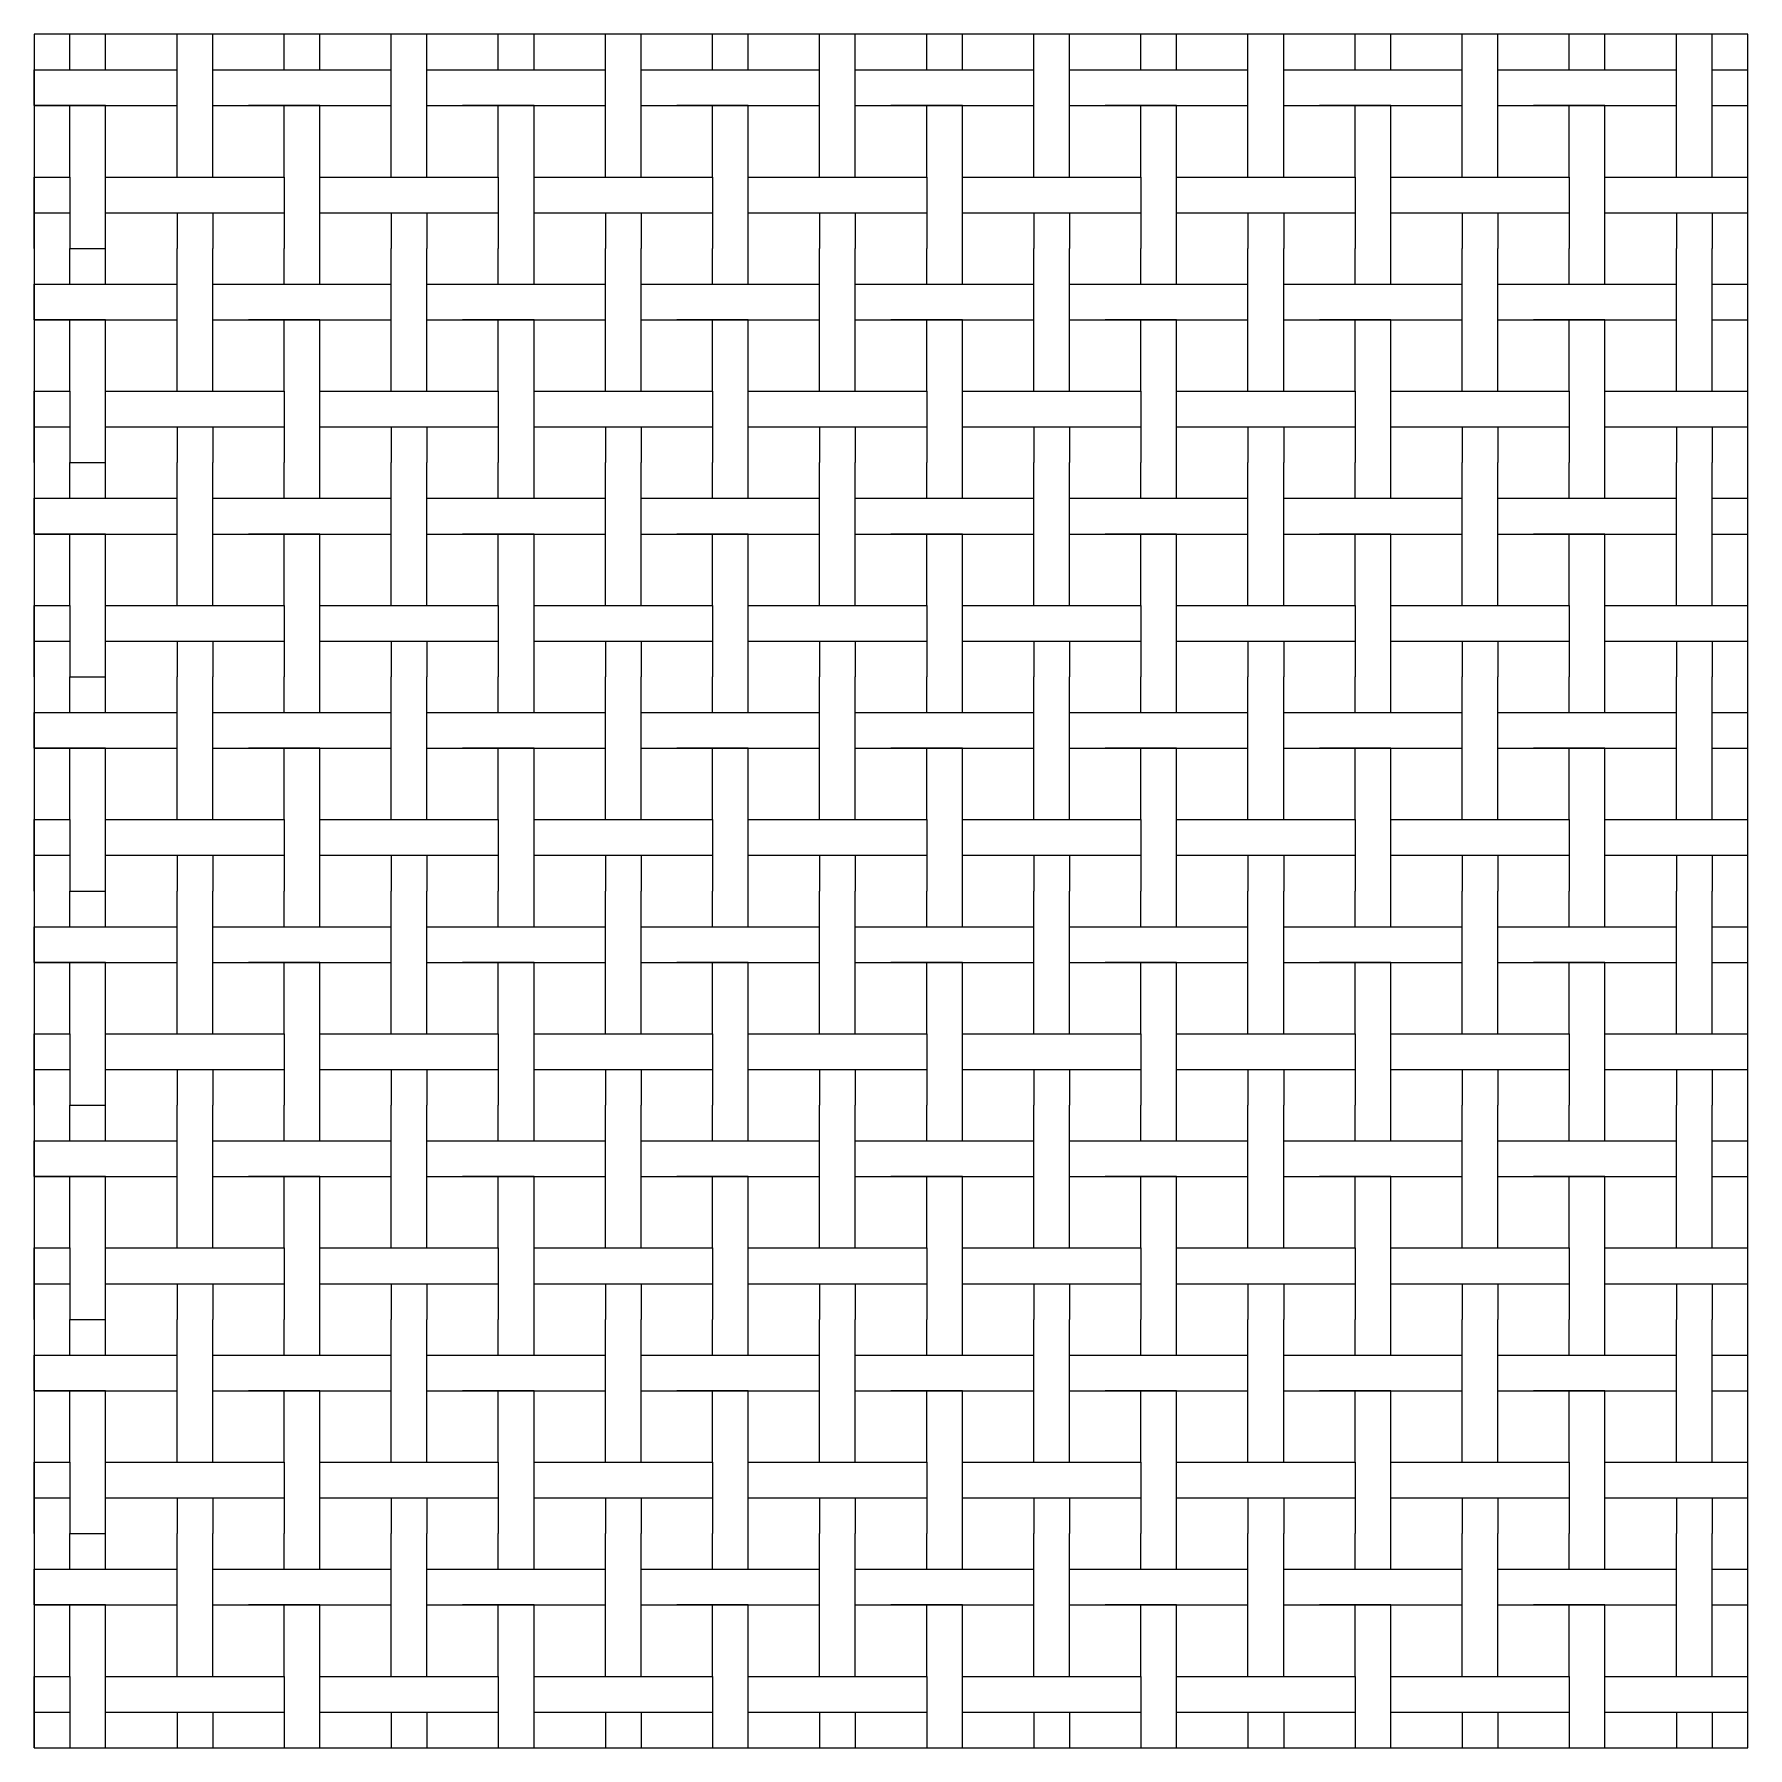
# Model space of a CAD drawing. Header units: inches. Extents: x 4.38 to 10.38, y 4.88 to 10.88.
import ezdxf

# ---------------------------------------------------------------- set-up
doc = ezdxf.new("R2010")
doc.units = ezdxf.units.IN
doc.header["$MEASUREMENT"] = 0
doc.layers.add('輪廓線', color=1, linetype='Continuous')

msp = doc.modelspace()

# ---------------------------------------------------------------- linework, layer by layer
at = {"layer": '輪廓線'}
for p, q in [((4.5, 10.75), (4.5, 10.875)), ((4.5, 10.75), (4.5, 10.875)), ((4.5, 10.75), (4.5, 10.875)), ((4.625, 10.75), (4.625, 10.875)), ((4.625, 10.75), (4.625, 10.875)), ((4.625, 10.75), (4.625, 10.875)), ((4.875, 10.375), (4.875, 10.875)), ((4.875, 10.375), (4.875, 10.875)), ((4.875, 10.375), (4.875, 10.875)), ((5, 10.375), (5, 10.875)), ((5, 10.375), (5, 10.875)), ((5, 10.375), (5, 10.875)), ((5.25, 10.75), (5.25, 10.875)), ((5.375, 10.75), (5.375, 10.875)), ((5.625, 10.375), (5.625, 10.875)), ((5.75, 10.375), (5.75, 10.875)), ((6, 10.75), (6, 10.875)), ((6.125, 10.75), (6.125, 10.875)), ((6.375, 10.375), (6.375, 10.875)), ((6.5, 10.375), (6.5, 10.875)), ((6.75, 10.75), (6.75, 10.875)), ((6.875, 10.75), (6.875, 10.875)), ((7.125, 10.375), (7.125, 10.875)), ((7.25, 10.375), (7.25, 10.875)), ((7.5, 10.75), (7.5, 10.875)), ((7.625, 10.75), (7.625, 10.875)), ((7.875, 10.375), (7.875, 10.875)), ((8, 10.375), (8, 10.875)), ((8.25, 10.75), (8.25, 10.875)), ((8.375, 10.75), (8.375, 10.875)), ((8.625, 10.375), (8.625, 10.875)), ((8.75, 10.375), (8.75, 10.875)), ((9, 10.75), (9, 10.875)), ((9.125, 10.75), (9.125, 10.875)), ((9.375, 10.375), (9.375, 10.875)), ((9.5, 10.375), (9.5, 10.875)), ((9.75, 10.75), (9.75, 10.875)), ((9.875, 10.75), (9.875, 10.875)), ((10.125, 10.375), (10.125, 10.875)), ((10.25, 10.375), (10.25, 10.875)), ((4.375, 10.625), (4.375, 10.75)), ((4.375, 10.75), (4.875, 10.75)), ((4.375, 10.75), (4.875, 10.75)), ((4.375, 10.75), (4.875, 10.75)), ((5, 10.75), (5.125, 10.75)), ((5, 10.75), (5.125, 10.75)), ((5, 10.75), (5.125, 10.75)), ((5.125, 10.75), (5.625, 10.75)), ((5.75, 10.75), (5.875, 10.75)), ((5.875, 10.75), (6.375, 10.75)), ((6.5, 10.75), (6.625, 10.75)), ((6.625, 10.75), (7.125, 10.75)), ((7.25, 10.75), (7.375, 10.75)), ((7.375, 10.75), (7.875, 10.75)), ((8, 10.75), (8.125, 10.75)), ((8.125, 10.75), (8.625, 10.75)), ((8.75, 10.75), (8.875, 10.75)), ((8.875, 10.75), (9.375, 10.75)), ((9.5, 10.75), (9.625, 10.75)), ((9.625, 10.75), (10.125, 10.75)), ((10.25, 10.75), (10.375, 10.75)), ((4.625, 10.625), (4.375, 10.625)), ((4.375, 10.625), (4.75, 10.625)), ((4.625, 10.625), (4.375, 10.625)), ((4.375, 10.625), (4.75, 10.625)), ((4.625, 10.625), (4.375, 10.625)), ((4.375, 10.625), (4.75, 10.625)), ((4.5, 10.375), (4.5, 10.625)), ((4.5, 10.375), (4.5, 10.625)), ((4.5, 10.375), (4.5, 10.625)), ((4.625, 10.125), (4.625, 10.625)), ((4.625, 10.125), (4.625, 10.625)), ((4.625, 10.125), (4.625, 10.625)), ((4.75, 10.625), (4.875, 10.625)), ((4.75, 10.625), (4.875, 10.625)), ((4.75, 10.625), (4.875, 10.625)), ((5, 10.625), (5.125, 10.625)), ((5, 10.625), (5.125, 10.625)), ((5, 10.625), (5.125, 10.625)), ((5.375, 10.625), (5.125, 10.625)), ((5.125, 10.625), (5.5, 10.625)), ((5.25, 10.375), (5.25, 10.625)), ((5.375, 10.125), (5.375, 10.625)), ((5.5, 10.625), (5.625, 10.625)), ((5.75, 10.625), (5.875, 10.625)), ((6.125, 10.625), (5.875, 10.625)), ((5.875, 10.625), (6.25, 10.625)), ((6, 10.375), (6, 10.625)), ((6.125, 10.125), (6.125, 10.625)), ((6.25, 10.625), (6.375, 10.625)), ((6.5, 10.625), (6.625, 10.625)), ((6.875, 10.625), (6.625, 10.625)), ((6.625, 10.625), (7, 10.625)), ((6.75, 10.375), (6.75, 10.625)), ((6.875, 10.125), (6.875, 10.625)), ((7, 10.625), (7.125, 10.625)), ((7.25, 10.625), (7.375, 10.625)), ((7.625, 10.625), (7.375, 10.625)), ((7.375, 10.625), (7.75, 10.625)), ((7.5, 10.375), (7.5, 10.625)), ((7.625, 10.125), (7.625, 10.625)), ((7.75, 10.625), (7.875, 10.625)), ((8, 10.625), (8.125, 10.625)), ((8.375, 10.625), (8.125, 10.625)), ((8.125, 10.625), (8.5, 10.625)), ((8.25, 10.375), (8.25, 10.625)), ((8.375, 10.125), (8.375, 10.625)), ((8.5, 10.625), (8.625, 10.625)), ((8.75, 10.625), (8.875, 10.625)), ((9.125, 10.625), (8.875, 10.625)), ((8.875, 10.625), (9.25, 10.625)), ((9, 10.375), (9, 10.625)), ((9.125, 10.125), (9.125, 10.625)), ((9.25, 10.625), (9.375, 10.625)), ((9.5, 10.625), (9.625, 10.625)), ((9.875, 10.625), (9.625, 10.625)), ((9.625, 10.625), (10, 10.625)), ((9.75, 10.375), (9.75, 10.625)), ((9.875, 10.125), (9.875, 10.625)), ((10, 10.625), (10.125, 10.625)), ((10.25, 10.625), (10.375, 10.625)), ((4.375, 10.25), (4.375, 10.375)), ((4.375, 10.375), (4.5, 10.375)), ((4.375, 10.375), (4.5, 10.375)), ((4.375, 10.375), (4.5, 10.375)), ((4.5, 10.375), (4.5, 10.125)), ((4.5, 10.375), (4.5, 10.125)), ((4.5, 10.375), (4.5, 10.125)), ((4.625, 10.375), (4.875, 10.375)), ((4.625, 10.375), (4.875, 10.375)), ((4.625, 10.375), (4.875, 10.375)), ((4.875, 10.375), (5, 10.375)), ((4.875, 10.375), (5, 10.375)), ((4.875, 10.375), (5, 10.375)), ((5, 10.375), (5.125, 10.375)), ((5, 10.375), (5.125, 10.375)), ((5, 10.375), (5.125, 10.375)), ((5.125, 10.375), (5.25, 10.375)), ((5.25, 10.375), (5.25, 10.125)), ((5.375, 10.375), (5.625, 10.375)), ((5.625, 10.375), (5.75, 10.375)), ((5.75, 10.375), (5.875, 10.375)), ((5.875, 10.375), (6, 10.375)), ((6, 10.375), (6, 10.125)), ((6.125, 10.375), (6.375, 10.375)), ((6.375, 10.375), (6.5, 10.375)), ((6.5, 10.375), (6.625, 10.375)), ((6.625, 10.375), (6.75, 10.375)), ((6.75, 10.375), (6.75, 10.125)), ((6.875, 10.375), (7.125, 10.375)), ((7.125, 10.375), (7.25, 10.375)), ((7.25, 10.375), (7.375, 10.375)), ((7.375, 10.375), (7.5, 10.375)), ((7.5, 10.375), (7.5, 10.125)), ((7.625, 10.375), (7.875, 10.375)), ((7.875, 10.375), (8, 10.375)), ((8, 10.375), (8.125, 10.375)), ((8.125, 10.375), (8.25, 10.375)), ((8.25, 10.375), (8.25, 10.125)), ((8.375, 10.375), (8.625, 10.375)), ((8.625, 10.375), (8.75, 10.375)), ((8.75, 10.375), (8.875, 10.375)), ((8.875, 10.375), (9, 10.375)), ((9, 10.375), (9, 10.125)), ((9.125, 10.375), (9.375, 10.375)), ((9.375, 10.375), (9.5, 10.375)), ((9.5, 10.375), (9.625, 10.375)), ((9.625, 10.375), (9.75, 10.375)), ((9.75, 10.375), (9.75, 10.125)), ((9.875, 10.375), (10.125, 10.375)), ((10.125, 10.375), (10.25, 10.375)), ((10.25, 10.375), (10.375, 10.375)), ((4.375, 10.125), (4.375, 10.25)), ((4.375, 10.25), (4.5, 10.25)), ((4.375, 10.25), (4.5, 10.25)), ((4.375, 10.25), (4.5, 10.25)), ((4.5, 10.25), (4.5, 10.125)), ((4.5, 10.25), (4.5, 10.125)), ((4.5, 10.25), (4.5, 10.125)), ((4.625, 10.25), (4.875, 10.25)), ((4.625, 10.25), (4.875, 10.25)), ((4.625, 10.25), (4.875, 10.25)), ((4.875, 10.25), (5.125, 10.25)), ((4.875, 10.25), (4.875, 10.125)), ((4.875, 10.25), (5.125, 10.25)), ((4.875, 10.25), (4.875, 10.125)), ((4.875, 10.25), (5.125, 10.25)), ((4.875, 10.25), (4.875, 10.125)), ((5, 10.25), (5, 10.125)), ((5, 10.25), (5, 10.125)), ((5, 10.25), (5, 10.125)), ((5.125, 10.25), (5.25, 10.25)), ((5.25, 10.25), (5.25, 10.125)), ((5.375, 10.25), (5.625, 10.25)), ((5.625, 10.25), (5.875, 10.25)), ((5.625, 10.25), (5.625, 10.125)), ((5.75, 10.25), (5.75, 10.125)), ((5.875, 10.25), (6, 10.25)), ((6, 10.25), (6, 10.125)), ((6.125, 10.25), (6.375, 10.25)), ((6.375, 10.25), (6.625, 10.25)), ((6.375, 10.25), (6.375, 10.125)), ((6.5, 10.25), (6.5, 10.125)), ((6.625, 10.25), (6.75, 10.25)), ((6.75, 10.25), (6.75, 10.125)), ((6.875, 10.25), (7.125, 10.25)), ((7.125, 10.25), (7.375, 10.25)), ((7.125, 10.25), (7.125, 10.125)), ((7.25, 10.25), (7.25, 10.125)), ((7.375, 10.25), (7.5, 10.25)), ((7.5, 10.25), (7.5, 10.125)), ((7.625, 10.25), (7.875, 10.25)), ((7.875, 10.25), (8.125, 10.25)), ((7.875, 10.25), (7.875, 10.125)), ((8, 10.25), (8, 10.125)), ((8.125, 10.25), (8.25, 10.25)), ((8.25, 10.25), (8.25, 10.125)), ((8.375, 10.25), (8.625, 10.25)), ((8.625, 10.25), (8.875, 10.25)), ((8.625, 10.25), (8.625, 10.125)), ((8.75, 10.25), (8.75, 10.125)), ((8.875, 10.25), (9, 10.25)), ((9, 10.25), (9, 10.125)), ((9.125, 10.25), (9.375, 10.25)), ((9.375, 10.25), (9.625, 10.25)), ((9.375, 10.25), (9.375, 10.125)), ((9.5, 10.25), (9.5, 10.125)), ((9.625, 10.25), (9.75, 10.25)), ((9.75, 10.25), (9.75, 10.125)), ((9.875, 10.25), (10.125, 10.25)), ((10.125, 10.25), (10.375, 10.25)), ((10.125, 10.25), (10.125, 10.125)), ((10.25, 10.25), (10.25, 10.125)), ((4.5, 10), (4.5, 10.125)), ((4.5, 10), (4.5, 10.125)), ((4.5, 10), (4.5, 10.125)), ((4.5, 10.125), (4.625, 10.125)), ((4.625, 10), (4.625, 10.125)), ((4.625, 10), (4.625, 10.125)), ((4.625, 10), (4.625, 10.125)), ((4.875, 9.625), (4.875, 10.125)), ((4.875, 9.625), (4.875, 10.125)), ((4.875, 9.625), (4.875, 10.125)), ((5, 9.625), (5, 10.125)), ((5, 9.625), (5, 10.125)), ((5, 9.625), (5, 10.125)), ((5.25, 10), (5.25, 10.125)), ((5.375, 10), (5.375, 10.125)), ((5.625, 9.625), (5.625, 10.125)), ((5.75, 9.625), (5.75, 10.125)), ((6, 10), (6, 10.125)), ((6.125, 10), (6.125, 10.125)), ((6.375, 9.625), (6.375, 10.125)), ((6.5, 9.625), (6.5, 10.125)), ((6.75, 10), (6.75, 10.125)), ((6.875, 10), (6.875, 10.125)), ((7.125, 9.625), (7.125, 10.125)), ((7.25, 9.625), (7.25, 10.125)), ((7.5, 10), (7.5, 10.125)), ((7.625, 10), (7.625, 10.125)), ((7.875, 9.625), (7.875, 10.125)), ((8, 9.625), (8, 10.125)), ((8.25, 10), (8.25, 10.125)), ((8.375, 10), (8.375, 10.125)), ((8.625, 9.625), (8.625, 10.125)), ((8.75, 9.625), (8.75, 10.125)), ((9, 10), (9, 10.125)), ((9.125, 10), (9.125, 10.125)), ((9.375, 9.625), (9.375, 10.125)), ((9.5, 9.625), (9.5, 10.125)), ((9.75, 10), (9.75, 10.125)), ((9.875, 10), (9.875, 10.125)), ((10.125, 9.625), (10.125, 10.125)), ((10.25, 9.625), (10.25, 10.125)), ((4.375, 9.875), (4.375, 10)), ((4.375, 10), (4.875, 10)), ((4.375, 10), (4.875, 10)), ((4.375, 10), (4.875, 10)), ((5, 10), (5.125, 10)), ((5, 10), (5.125, 10)), ((5, 10), (5.125, 10)), ((5.125, 10), (5.625, 10)), ((5.75, 10), (5.875, 10)), ((5.875, 10), (6.375, 10)), ((6.5, 10), (6.625, 10)), ((6.625, 10), (7.125, 10)), ((7.25, 10), (7.375, 10)), ((7.375, 10), (7.875, 10)), ((8, 10), (8.125, 10)), ((8.125, 10), (8.625, 10)), ((8.75, 10), (8.875, 10)), ((8.875, 10), (9.375, 10)), ((9.5, 10), (9.625, 10)), ((9.625, 10), (10.125, 10)), ((10.25, 10), (10.375, 10)), ((4.625, 9.875), (4.375, 9.875)), ((4.375, 9.875), (4.75, 9.875)), ((4.625, 9.875), (4.375, 9.875)), ((4.375, 9.875), (4.75, 9.875)), ((4.625, 9.875), (4.375, 9.875)), ((4.375, 9.875), (4.75, 9.875)), ((4.5, 9.625), (4.5, 9.875)), ((4.5, 9.625), (4.5, 9.875)), ((4.5, 9.625), (4.5, 9.875)), ((4.625, 9.375), (4.625, 9.875)), ((4.625, 9.375), (4.625, 9.875)), ((4.625, 9.375), (4.625, 9.875)), ((4.75, 9.875), (4.875, 9.875)), ((4.75, 9.875), (4.875, 9.875)), ((4.75, 9.875), (4.875, 9.875)), ((5, 9.875), (5.125, 9.875)), ((5, 9.875), (5.125, 9.875)), ((5, 9.875), (5.125, 9.875)), ((5.375, 9.875), (5.125, 9.875)), ((5.125, 9.875), (5.5, 9.875)), ((5.25, 9.625), (5.25, 9.875)), ((5.375, 9.375), (5.375, 9.875)), ((5.5, 9.875), (5.625, 9.875)), ((5.75, 9.875), (5.875, 9.875)), ((6.125, 9.875), (5.875, 9.875)), ((5.875, 9.875), (6.25, 9.875)), ((6, 9.625), (6, 9.875)), ((6.125, 9.375), (6.125, 9.875)), ((6.25, 9.875), (6.375, 9.875)), ((6.5, 9.875), (6.625, 9.875)), ((6.875, 9.875), (6.625, 9.875)), ((6.625, 9.875), (7, 9.875)), ((6.75, 9.625), (6.75, 9.875)), ((6.875, 9.375), (6.875, 9.875)), ((7, 9.875), (7.125, 9.875)), ((7.25, 9.875), (7.375, 9.875)), ((7.625, 9.875), (7.375, 9.875)), ((7.375, 9.875), (7.75, 9.875)), ((7.5, 9.625), (7.5, 9.875)), ((7.625, 9.375), (7.625, 9.875)), ((7.75, 9.875), (7.875, 9.875)), ((8, 9.875), (8.125, 9.875)), ((8.375, 9.875), (8.125, 9.875)), ((8.125, 9.875), (8.5, 9.875)), ((8.25, 9.625), (8.25, 9.875)), ((8.375, 9.375), (8.375, 9.875)), ((8.5, 9.875), (8.625, 9.875)), ((8.75, 9.875), (8.875, 9.875)), ((9.125, 9.875), (8.875, 9.875)), ((8.875, 9.875), (9.25, 9.875)), ((9, 9.625), (9, 9.875)), ((9.125, 9.375), (9.125, 9.875)), ((9.25, 9.875), (9.375, 9.875)), ((9.5, 9.875), (9.625, 9.875)), ((9.875, 9.875), (9.625, 9.875)), ((9.625, 9.875), (10, 9.875)), ((9.75, 9.625), (9.75, 9.875)), ((9.875, 9.375), (9.875, 9.875)), ((10, 9.875), (10.125, 9.875)), ((10.25, 9.875), (10.375, 9.875)), ((4.375, 9.5), (4.375, 9.625)), ((4.375, 9.625), (4.5, 9.625)), ((4.375, 9.625), (4.5, 9.625)), ((4.375, 9.625), (4.5, 9.625)), ((4.5, 9.625), (4.5, 9.375)), ((4.5, 9.625), (4.5, 9.375)), ((4.5, 9.625), (4.5, 9.375)), ((4.625, 9.625), (4.875, 9.625)), ((4.625, 9.625), (4.875, 9.625)), ((4.625, 9.625), (4.875, 9.625)), ((4.875, 9.625), (5, 9.625)), ((4.875, 9.625), (5, 9.625)), ((4.875, 9.625), (5, 9.625)), ((5, 9.625), (5.125, 9.625)), ((5, 9.625), (5.125, 9.625)), ((5, 9.625), (5.125, 9.625)), ((5.125, 9.625), (5.25, 9.625)), ((5.25, 9.625), (5.25, 9.375)), ((5.375, 9.625), (5.625, 9.625)), ((5.625, 9.625), (5.75, 9.625)), ((5.75, 9.625), (5.875, 9.625)), ((5.875, 9.625), (6, 9.625)), ((6, 9.625), (6, 9.375)), ((6.125, 9.625), (6.375, 9.625)), ((6.375, 9.625), (6.5, 9.625)), ((6.5, 9.625), (6.625, 9.625)), ((6.625, 9.625), (6.75, 9.625)), ((6.75, 9.625), (6.75, 9.375)), ((6.875, 9.625), (7.125, 9.625)), ((7.125, 9.625), (7.25, 9.625)), ((7.25, 9.625), (7.375, 9.625)), ((7.375, 9.625), (7.5, 9.625)), ((7.5, 9.625), (7.5, 9.375)), ((7.625, 9.625), (7.875, 9.625)), ((7.875, 9.625), (8, 9.625)), ((8, 9.625), (8.125, 9.625)), ((8.125, 9.625), (8.25, 9.625)), ((8.25, 9.625), (8.25, 9.375)), ((8.375, 9.625), (8.625, 9.625)), ((8.625, 9.625), (8.75, 9.625)), ((8.75, 9.625), (8.875, 9.625)), ((8.875, 9.625), (9, 9.625)), ((9, 9.625), (9, 9.375)), ((9.125, 9.625), (9.375, 9.625)), ((9.375, 9.625), (9.5, 9.625)), ((9.5, 9.625), (9.625, 9.625)), ((9.625, 9.625), (9.75, 9.625)), ((9.75, 9.625), (9.75, 9.375)), ((9.875, 9.625), (10.125, 9.625)), ((10.125, 9.625), (10.25, 9.625)), ((10.25, 9.625), (10.375, 9.625)), ((4.375, 9.375), (4.375, 9.5)), ((4.375, 9.5), (4.5, 9.5)), ((4.375, 9.5), (4.5, 9.5)), ((4.375, 9.5), (4.5, 9.5)), ((4.5, 9.5), (4.5, 9.375)), ((4.5, 9.5), (4.5, 9.375)), ((4.5, 9.5), (4.5, 9.375)), ((4.625, 9.5), (4.875, 9.5)), ((4.625, 9.5), (4.875, 9.5)), ((4.625, 9.5), (4.875, 9.5)), ((4.875, 9.5), (5.125, 9.5)), ((4.875, 9.5), (4.875, 9.375)), ((4.875, 9.5), (5.125, 9.5)), ((4.875, 9.5), (4.875, 9.375)), ((4.875, 9.5), (5.125, 9.5)), ((4.875, 9.5), (4.875, 9.375)), ((5, 9.5), (5, 9.375)), ((5, 9.5), (5, 9.375)), ((5, 9.5), (5, 9.375)), ((5.125, 9.5), (5.25, 9.5)), ((5.25, 9.5), (5.25, 9.375)), ((5.375, 9.5), (5.625, 9.5)), ((5.625, 9.5), (5.875, 9.5)), ((5.625, 9.5), (5.625, 9.375)), ((5.75, 9.5), (5.75, 9.375)), ((5.875, 9.5), (6, 9.5)), ((6, 9.5), (6, 9.375)), ((6.125, 9.5), (6.375, 9.5)), ((6.375, 9.5), (6.625, 9.5)), ((6.375, 9.5), (6.375, 9.375)), ((6.5, 9.5), (6.5, 9.375)), ((6.625, 9.5), (6.75, 9.5)), ((6.75, 9.5), (6.75, 9.375)), ((6.875, 9.5), (7.125, 9.5)), ((7.125, 9.5), (7.375, 9.5)), ((7.125, 9.5), (7.125, 9.375)), ((7.25, 9.5), (7.25, 9.375)), ((7.375, 9.5), (7.5, 9.5)), ((7.5, 9.5), (7.5, 9.375)), ((7.625, 9.5), (7.875, 9.5)), ((7.875, 9.5), (8.125, 9.5)), ((7.875, 9.5), (7.875, 9.375)), ((8, 9.5), (8, 9.375)), ((8.125, 9.5), (8.25, 9.5)), ((8.25, 9.5), (8.25, 9.375)), ((8.375, 9.5), (8.625, 9.5)), ((8.625, 9.5), (8.875, 9.5)), ((8.625, 9.5), (8.625, 9.375)), ((8.75, 9.5), (8.75, 9.375)), ((8.875, 9.5), (9, 9.5)), ((9, 9.5), (9, 9.375)), ((9.125, 9.5), (9.375, 9.5)), ((9.375, 9.5), (9.625, 9.5)), ((9.375, 9.5), (9.375, 9.375)), ((9.5, 9.5), (9.5, 9.375)), ((9.625, 9.5), (9.75, 9.5)), ((9.75, 9.5), (9.75, 9.375)), ((9.875, 9.5), (10.125, 9.5)), ((10.125, 9.5), (10.375, 9.5)), ((10.125, 9.5), (10.125, 9.375)), ((10.25, 9.5), (10.25, 9.375)), ((4.5, 9.25), (4.5, 9.375)), ((4.5, 9.25), (4.5, 9.375)), ((4.5, 9.25), (4.5, 9.375)), ((4.5, 9.375), (4.625, 9.375)), ((4.625, 9.25), (4.625, 9.375)), ((4.625, 9.25), (4.625, 9.375)), ((4.625, 9.25), (4.625, 9.375)), ((4.875, 8.875), (4.875, 9.375)), ((4.875, 8.875), (4.875, 9.375)), ((4.875, 8.875), (4.875, 9.375)), ((5, 8.875), (5, 9.375)), ((5, 8.875), (5, 9.375)), ((5, 8.875), (5, 9.375)), ((5.25, 9.25), (5.25, 9.375)), ((5.375, 9.25), (5.375, 9.375)), ((5.625, 8.875), (5.625, 9.375)), ((5.75, 8.875), (5.75, 9.375)), ((6, 9.25), (6, 9.375)), ((6.125, 9.25), (6.125, 9.375)), ((6.375, 8.875), (6.375, 9.375)), ((6.5, 8.875), (6.5, 9.375)), ((6.75, 9.25), (6.75, 9.375)), ((6.875, 9.25), (6.875, 9.375)), ((7.125, 8.875), (7.125, 9.375)), ((7.25, 8.875), (7.25, 9.375)), ((7.5, 9.25), (7.5, 9.375)), ((7.625, 9.25), (7.625, 9.375)), ((7.875, 8.875), (7.875, 9.375)), ((8, 8.875), (8, 9.375)), ((8.25, 9.25), (8.25, 9.375)), ((8.375, 9.25), (8.375, 9.375)), ((8.625, 8.875), (8.625, 9.375)), ((8.75, 8.875), (8.75, 9.375)), ((9, 9.25), (9, 9.375)), ((9.125, 9.25), (9.125, 9.375)), ((9.375, 8.875), (9.375, 9.375)), ((9.5, 8.875), (9.5, 9.375)), ((9.75, 9.25), (9.75, 9.375)), ((9.875, 9.25), (9.875, 9.375)), ((10.125, 8.875), (10.125, 9.375)), ((10.25, 8.875), (10.25, 9.375)), ((4.375, 9.125), (4.375, 9.25)), ((4.375, 9.25), (4.875, 9.25)), ((4.375, 9.25), (4.875, 9.25)), ((4.375, 9.25), (4.875, 9.25)), ((5, 9.25), (5.125, 9.25)), ((5, 9.25), (5.125, 9.25)), ((5, 9.25), (5.125, 9.25)), ((5.125, 9.25), (5.625, 9.25)), ((5.75, 9.25), (5.875, 9.25)), ((5.875, 9.25), (6.375, 9.25)), ((6.5, 9.25), (6.625, 9.25)), ((6.625, 9.25), (7.125, 9.25)), ((7.25, 9.25), (7.375, 9.25)), ((7.375, 9.25), (7.875, 9.25)), ((8, 9.25), (8.125, 9.25)), ((8.125, 9.25), (8.625, 9.25)), ((8.75, 9.25), (8.875, 9.25)), ((8.875, 9.25), (9.375, 9.25)), ((9.5, 9.25), (9.625, 9.25)), ((9.625, 9.25), (10.125, 9.25)), ((10.25, 9.25), (10.375, 9.25)), ((4.625, 9.125), (4.375, 9.125)), ((4.375, 9.125), (4.75, 9.125)), ((4.625, 9.125), (4.375, 9.125)), ((4.375, 9.125), (4.75, 9.125)), ((4.625, 9.125), (4.375, 9.125)), ((4.375, 9.125), (4.75, 9.125)), ((4.5, 8.875), (4.5, 9.125)), ((4.5, 8.875), (4.5, 9.125)), ((4.5, 8.875), (4.5, 9.125)), ((4.625, 8.625), (4.625, 9.125)), ((4.625, 8.625), (4.625, 9.125)), ((4.625, 8.625), (4.625, 9.125)), ((4.75, 9.125), (4.875, 9.125)), ((4.75, 9.125), (4.875, 9.125)), ((4.75, 9.125), (4.875, 9.125)), ((5, 9.125), (5.125, 9.125)), ((5, 9.125), (5.125, 9.125)), ((5, 9.125), (5.125, 9.125)), ((5.375, 9.125), (5.125, 9.125)), ((5.125, 9.125), (5.5, 9.125)), ((5.25, 8.875), (5.25, 9.125)), ((5.375, 8.625), (5.375, 9.125)), ((5.5, 9.125), (5.625, 9.125)), ((5.75, 9.125), (5.875, 9.125)), ((6.125, 9.125), (5.875, 9.125)), ((5.875, 9.125), (6.25, 9.125)), ((6, 8.875), (6, 9.125)), ((6.125, 8.625), (6.125, 9.125)), ((6.25, 9.125), (6.375, 9.125)), ((6.5, 9.125), (6.625, 9.125)), ((6.875, 9.125), (6.625, 9.125)), ((6.625, 9.125), (7, 9.125)), ((6.75, 8.875), (6.75, 9.125)), ((6.875, 8.625), (6.875, 9.125)), ((7, 9.125), (7.125, 9.125)), ((7.25, 9.125), (7.375, 9.125)), ((7.625, 9.125), (7.375, 9.125)), ((7.375, 9.125), (7.75, 9.125)), ((7.5, 8.875), (7.5, 9.125)), ((7.625, 8.625), (7.625, 9.125)), ((7.75, 9.125), (7.875, 9.125)), ((8, 9.125), (8.125, 9.125)), ((8.375, 9.125), (8.125, 9.125)), ((8.125, 9.125), (8.5, 9.125)), ((8.25, 8.875), (8.25, 9.125)), ((8.375, 8.625), (8.375, 9.125)), ((8.5, 9.125), (8.625, 9.125)), ((8.75, 9.125), (8.875, 9.125)), ((9.125, 9.125), (8.875, 9.125)), ((8.875, 9.125), (9.25, 9.125)), ((9, 8.875), (9, 9.125)), ((9.125, 8.625), (9.125, 9.125)), ((9.25, 9.125), (9.375, 9.125)), ((9.5, 9.125), (9.625, 9.125)), ((9.875, 9.125), (9.625, 9.125)), ((9.625, 9.125), (10, 9.125)), ((9.75, 8.875), (9.75, 9.125)), ((9.875, 8.625), (9.875, 9.125)), ((10, 9.125), (10.125, 9.125)), ((10.25, 9.125), (10.375, 9.125)), ((4.375, 8.75), (4.375, 8.875)), ((4.375, 8.875), (4.5, 8.875)), ((4.375, 8.875), (4.5, 8.875)), ((4.375, 8.875), (4.5, 8.875)), ((4.5, 8.875), (4.5, 8.625)), ((4.5, 8.875), (4.5, 8.625)), ((4.5, 8.875), (4.5, 8.625)), ((4.625, 8.875), (4.875, 8.875)), ((4.625, 8.875), (4.875, 8.875)), ((4.625, 8.875), (4.875, 8.875)), ((4.875, 8.875), (5, 8.875)), ((4.875, 8.875), (5, 8.875)), ((4.875, 8.875), (5, 8.875)), ((5, 8.875), (5.125, 8.875)), ((5, 8.875), (5.125, 8.875)), ((5, 8.875), (5.125, 8.875)), ((5.125, 8.875), (5.25, 8.875)), ((5.25, 8.875), (5.25, 8.625)), ((5.375, 8.875), (5.625, 8.875)), ((5.625, 8.875), (5.75, 8.875)), ((5.75, 8.875), (5.875, 8.875)), ((5.875, 8.875), (6, 8.875)), ((6, 8.875), (6, 8.625)), ((6.125, 8.875), (6.375, 8.875)), ((6.375, 8.875), (6.5, 8.875)), ((6.5, 8.875), (6.625, 8.875)), ((6.625, 8.875), (6.75, 8.875)), ((6.75, 8.875), (6.75, 8.625)), ((6.875, 8.875), (7.125, 8.875)), ((7.125, 8.875), (7.25, 8.875)), ((7.25, 8.875), (7.375, 8.875)), ((7.375, 8.875), (7.5, 8.875)), ((7.5, 8.875), (7.5, 8.625)), ((7.625, 8.875), (7.875, 8.875)), ((7.875, 8.875), (8, 8.875)), ((8, 8.875), (8.125, 8.875)), ((8.125, 8.875), (8.25, 8.875)), ((8.25, 8.875), (8.25, 8.625)), ((8.375, 8.875), (8.625, 8.875)), ((8.625, 8.875), (8.75, 8.875)), ((8.75, 8.875), (8.875, 8.875)), ((8.875, 8.875), (9, 8.875)), ((9, 8.875), (9, 8.625)), ((9.125, 8.875), (9.375, 8.875)), ((9.375, 8.875), (9.5, 8.875)), ((9.5, 8.875), (9.625, 8.875)), ((9.625, 8.875), (9.75, 8.875)), ((9.75, 8.875), (9.75, 8.625)), ((9.875, 8.875), (10.125, 8.875)), ((10.125, 8.875), (10.25, 8.875)), ((10.25, 8.875), (10.375, 8.875)), ((4.375, 8.625), (4.375, 8.75)), ((4.375, 8.75), (4.5, 8.75)), ((4.375, 8.75), (4.5, 8.75)), ((4.375, 8.75), (4.5, 8.75)), ((4.5, 8.75), (4.5, 8.625)), ((4.5, 8.75), (4.5, 8.625)), ((4.5, 8.75), (4.5, 8.625)), ((4.625, 8.75), (4.875, 8.75)), ((4.625, 8.75), (4.875, 8.75)), ((4.625, 8.75), (4.875, 8.75)), ((4.875, 8.75), (5.125, 8.75)), ((4.875, 8.75), (4.875, 8.625)), ((4.875, 8.75), (5.125, 8.75)), ((4.875, 8.75), (4.875, 8.625)), ((4.875, 8.75), (5.125, 8.75)), ((4.875, 8.75), (4.875, 8.625)), ((5, 8.75), (5, 8.625)), ((5, 8.75), (5, 8.625)), ((5, 8.75), (5, 8.625)), ((5.125, 8.75), (5.25, 8.75)), ((5.25, 8.75), (5.25, 8.625)), ((5.375, 8.75), (5.625, 8.75)), ((5.625, 8.75), (5.875, 8.75)), ((5.625, 8.75), (5.625, 8.625)), ((5.75, 8.75), (5.75, 8.625)), ((5.875, 8.75), (6, 8.75)), ((6, 8.75), (6, 8.625)), ((6.125, 8.75), (6.375, 8.75)), ((6.375, 8.75), (6.625, 8.75)), ((6.375, 8.75), (6.375, 8.625)), ((6.5, 8.75), (6.5, 8.625)), ((6.625, 8.75), (6.75, 8.75)), ((6.75, 8.75), (6.75, 8.625)), ((6.875, 8.75), (7.125, 8.75)), ((7.125, 8.75), (7.375, 8.75)), ((7.125, 8.75), (7.125, 8.625)), ((7.25, 8.75), (7.25, 8.625)), ((7.375, 8.75), (7.5, 8.75)), ((7.5, 8.75), (7.5, 8.625)), ((7.625, 8.75), (7.875, 8.75)), ((7.875, 8.75), (8.125, 8.75)), ((7.875, 8.75), (7.875, 8.625)), ((8, 8.75), (8, 8.625)), ((8.125, 8.75), (8.25, 8.75)), ((8.25, 8.75), (8.25, 8.625)), ((8.375, 8.75), (8.625, 8.75)), ((8.625, 8.75), (8.875, 8.75)), ((8.625, 8.75), (8.625, 8.625)), ((8.75, 8.75), (8.75, 8.625)), ((8.875, 8.75), (9, 8.75)), ((9, 8.75), (9, 8.625)), ((9.125, 8.75), (9.375, 8.75)), ((9.375, 8.75), (9.625, 8.75)), ((9.375, 8.75), (9.375, 8.625)), ((9.5, 8.75), (9.5, 8.625)), ((9.625, 8.75), (9.75, 8.75)), ((9.75, 8.75), (9.75, 8.625)), ((9.875, 8.75), (10.125, 8.75)), ((10.125, 8.75), (10.375, 8.75)), ((10.125, 8.75), (10.125, 8.625)), ((10.25, 8.75), (10.25, 8.625)), ((4.5, 8.5), (4.5, 8.625)), ((4.5, 8.5), (4.5, 8.625)), ((4.5, 8.5), (4.5, 8.625)), ((4.5, 8.625), (4.625, 8.625)), ((4.625, 8.5), (4.625, 8.625)), ((4.625, 8.5), (4.625, 8.625)), ((4.625, 8.5), (4.625, 8.625)), ((4.875, 8.125), (4.875, 8.625)), ((4.875, 8.125), (4.875, 8.625)), ((4.875, 8.125), (4.875, 8.625)), ((5, 8.125), (5, 8.625)), ((5, 8.125), (5, 8.625)), ((5, 8.125), (5, 8.625)), ((5.25, 8.5), (5.25, 8.625)), ((5.375, 8.5), (5.375, 8.625)), ((5.625, 8.125), (5.625, 8.625)), ((5.75, 8.125), (5.75, 8.625)), ((6, 8.5), (6, 8.625)), ((6.125, 8.5), (6.125, 8.625)), ((6.375, 8.125), (6.375, 8.625)), ((6.5, 8.125), (6.5, 8.625)), ((6.75, 8.5), (6.75, 8.625)), ((6.875, 8.5), (6.875, 8.625)), ((7.125, 8.125), (7.125, 8.625)), ((7.25, 8.125), (7.25, 8.625)), ((7.5, 8.5), (7.5, 8.625)), ((7.625, 8.5), (7.625, 8.625)), ((7.875, 8.125), (7.875, 8.625)), ((8, 8.125), (8, 8.625)), ((8.25, 8.5), (8.25, 8.625)), ((8.375, 8.5), (8.375, 8.625)), ((8.625, 8.125), (8.625, 8.625)), ((8.75, 8.125), (8.75, 8.625)), ((9, 8.5), (9, 8.625)), ((9.125, 8.5), (9.125, 8.625)), ((9.375, 8.125), (9.375, 8.625)), ((9.5, 8.125), (9.5, 8.625)), ((9.75, 8.5), (9.75, 8.625)), ((9.875, 8.5), (9.875, 8.625)), ((10.125, 8.125), (10.125, 8.625)), ((10.25, 8.125), (10.25, 8.625)), ((4.375, 8.375), (4.375, 8.5)), ((4.375, 8.5), (4.875, 8.5)), ((4.375, 8.5), (4.875, 8.5)), ((4.375, 8.5), (4.875, 8.5)), ((5, 8.5), (5.125, 8.5)), ((5, 8.5), (5.125, 8.5)), ((5, 8.5), (5.125, 8.5)), ((5.125, 8.5), (5.625, 8.5)), ((5.75, 8.5), (5.875, 8.5)), ((5.875, 8.5), (6.375, 8.5)), ((6.5, 8.5), (6.625, 8.5)), ((6.625, 8.5), (7.125, 8.5)), ((7.25, 8.5), (7.375, 8.5)), ((7.375, 8.5), (7.875, 8.5)), ((8, 8.5), (8.125, 8.5)), ((8.125, 8.5), (8.625, 8.5)), ((8.75, 8.5), (8.875, 8.5)), ((8.875, 8.5), (9.375, 8.5)), ((9.5, 8.5), (9.625, 8.5)), ((9.625, 8.5), (10.125, 8.5)), ((10.25, 8.5), (10.375, 8.5)), ((4.625, 8.375), (4.375, 8.375)), ((4.375, 8.375), (4.75, 8.375)), ((4.625, 8.375), (4.375, 8.375)), ((4.375, 8.375), (4.75, 8.375)), ((4.625, 8.375), (4.375, 8.375)), ((4.375, 8.375), (4.75, 8.375)), ((4.5, 8.125), (4.5, 8.375)), ((4.5, 8.125), (4.5, 8.375)), ((4.5, 8.125), (4.5, 8.375)), ((4.625, 7.875), (4.625, 8.375)), ((4.625, 7.875), (4.625, 8.375)), ((4.625, 7.875), (4.625, 8.375)), ((4.75, 8.375), (4.875, 8.375)), ((4.75, 8.375), (4.875, 8.375)), ((4.75, 8.375), (4.875, 8.375)), ((5, 8.375), (5.125, 8.375)), ((5, 8.375), (5.125, 8.375)), ((5, 8.375), (5.125, 8.375)), ((5.375, 8.375), (5.125, 8.375)), ((5.125, 8.375), (5.5, 8.375)), ((5.25, 8.125), (5.25, 8.375)), ((5.375, 7.875), (5.375, 8.375)), ((5.5, 8.375), (5.625, 8.375)), ((5.75, 8.375), (5.875, 8.375)), ((6.125, 8.375), (5.875, 8.375)), ((5.875, 8.375), (6.25, 8.375)), ((6, 8.125), (6, 8.375)), ((6.125, 7.875), (6.125, 8.375)), ((6.25, 8.375), (6.375, 8.375)), ((6.5, 8.375), (6.625, 8.375)), ((6.875, 8.375), (6.625, 8.375)), ((6.625, 8.375), (7, 8.375)), ((6.75, 8.125), (6.75, 8.375)), ((6.875, 7.875), (6.875, 8.375)), ((7, 8.375), (7.125, 8.375)), ((7.25, 8.375), (7.375, 8.375)), ((7.625, 8.375), (7.375, 8.375)), ((7.375, 8.375), (7.75, 8.375)), ((7.5, 8.125), (7.5, 8.375)), ((7.625, 7.875), (7.625, 8.375)), ((7.75, 8.375), (7.875, 8.375)), ((8, 8.375), (8.125, 8.375)), ((8.375, 8.375), (8.125, 8.375)), ((8.125, 8.375), (8.5, 8.375)), ((8.25, 8.125), (8.25, 8.375)), ((8.375, 7.875), (8.375, 8.375)), ((8.5, 8.375), (8.625, 8.375)), ((8.75, 8.375), (8.875, 8.375)), ((9.125, 8.375), (8.875, 8.375)), ((8.875, 8.375), (9.25, 8.375)), ((9, 8.125), (9, 8.375)), ((9.125, 7.875), (9.125, 8.375)), ((9.25, 8.375), (9.375, 8.375)), ((9.5, 8.375), (9.625, 8.375)), ((9.875, 8.375), (9.625, 8.375)), ((9.625, 8.375), (10, 8.375)), ((9.75, 8.125), (9.75, 8.375)), ((9.875, 7.875), (9.875, 8.375)), ((10, 8.375), (10.125, 8.375)), ((10.25, 8.375), (10.375, 8.375)), ((4.375, 8), (4.375, 8.125)), ((4.375, 8.125), (4.5, 8.125)), ((4.375, 8.125), (4.5, 8.125)), ((4.375, 8.125), (4.5, 8.125)), ((4.5, 8.125), (4.5, 7.875)), ((4.5, 8.125), (4.5, 7.875)), ((4.5, 8.125), (4.5, 7.875)), ((4.625, 8.125), (4.875, 8.125)), ((4.625, 8.125), (4.875, 8.125)), ((4.625, 8.125), (4.875, 8.125)), ((4.875, 8.125), (5, 8.125)), ((4.875, 8.125), (5, 8.125)), ((4.875, 8.125), (5, 8.125)), ((5, 8.125), (5.125, 8.125)), ((5, 8.125), (5.125, 8.125)), ((5, 8.125), (5.125, 8.125)), ((5.125, 8.125), (5.25, 8.125)), ((5.25, 8.125), (5.25, 7.875)), ((5.375, 8.125), (5.625, 8.125)), ((5.625, 8.125), (5.75, 8.125)), ((5.75, 8.125), (5.875, 8.125)), ((5.875, 8.125), (6, 8.125)), ((6, 8.125), (6, 7.875)), ((6.125, 8.125), (6.375, 8.125)), ((6.375, 8.125), (6.5, 8.125)), ((6.5, 8.125), (6.625, 8.125)), ((6.625, 8.125), (6.75, 8.125)), ((6.75, 8.125), (6.75, 7.875)), ((6.875, 8.125), (7.125, 8.125)), ((7.125, 8.125), (7.25, 8.125)), ((7.25, 8.125), (7.375, 8.125)), ((7.375, 8.125), (7.5, 8.125)), ((7.5, 8.125), (7.5, 7.875)), ((7.625, 8.125), (7.875, 8.125)), ((7.875, 8.125), (8, 8.125)), ((8, 8.125), (8.125, 8.125)), ((8.125, 8.125), (8.25, 8.125)), ((8.25, 8.125), (8.25, 7.875)), ((8.375, 8.125), (8.625, 8.125)), ((8.625, 8.125), (8.75, 8.125)), ((8.75, 8.125), (8.875, 8.125)), ((8.875, 8.125), (9, 8.125)), ((9, 8.125), (9, 7.875)), ((9.125, 8.125), (9.375, 8.125)), ((9.375, 8.125), (9.5, 8.125)), ((9.5, 8.125), (9.625, 8.125)), ((9.625, 8.125), (9.75, 8.125)), ((9.75, 8.125), (9.75, 7.875)), ((9.875, 8.125), (10.125, 8.125)), ((10.125, 8.125), (10.25, 8.125)), ((10.25, 8.125), (10.375, 8.125)), ((4.375, 7.875), (4.375, 8)), ((4.375, 8), (4.5, 8)), ((4.375, 8), (4.5, 8)), ((4.375, 8), (4.5, 8)), ((4.5, 8), (4.5, 7.875)), ((4.5, 8), (4.5, 7.875)), ((4.5, 8), (4.5, 7.875)), ((4.625, 8), (4.875, 8)), ((4.625, 8), (4.875, 8)), ((4.625, 8), (4.875, 8)), ((4.875, 8), (5.125, 8)), ((4.875, 8), (4.875, 7.875)), ((4.875, 8), (5.125, 8)), ((4.875, 8), (4.875, 7.875)), ((4.875, 8), (5.125, 8)), ((4.875, 8), (4.875, 7.875)), ((5, 8), (5, 7.875)), ((5, 8), (5, 7.875)), ((5, 8), (5, 7.875)), ((5.125, 8), (5.25, 8)), ((5.25, 8), (5.25, 7.875)), ((5.375, 8), (5.625, 8)), ((5.625, 8), (5.875, 8)), ((5.625, 8), (5.625, 7.875)), ((5.75, 8), (5.75, 7.875)), ((5.875, 8), (6, 8)), ((6, 8), (6, 7.875)), ((6.125, 8), (6.375, 8)), ((6.375, 8), (6.625, 8)), ((6.375, 8), (6.375, 7.875)), ((6.5, 8), (6.5, 7.875)), ((6.625, 8), (6.75, 8)), ((6.75, 8), (6.75, 7.875)), ((6.875, 8), (7.125, 8)), ((7.125, 8), (7.375, 8)), ((7.125, 8), (7.125, 7.875)), ((7.25, 8), (7.25, 7.875)), ((7.375, 8), (7.5, 8)), ((7.5, 8), (7.5, 7.875)), ((7.625, 8), (7.875, 8)), ((7.875, 8), (8.125, 8)), ((7.875, 8), (7.875, 7.875)), ((8, 8), (8, 7.875)), ((8.125, 8), (8.25, 8)), ((8.25, 8), (8.25, 7.875)), ((8.375, 8), (8.625, 8)), ((8.625, 8), (8.875, 8)), ((8.625, 8), (8.625, 7.875)), ((8.75, 8), (8.75, 7.875)), ((8.875, 8), (9, 8)), ((9, 8), (9, 7.875)), ((9.125, 8), (9.375, 8)), ((9.375, 8), (9.625, 8)), ((9.375, 8), (9.375, 7.875)), ((9.5, 8), (9.5, 7.875)), ((9.625, 8), (9.75, 8)), ((9.75, 8), (9.75, 7.875)), ((9.875, 8), (10.125, 8)), ((10.125, 8), (10.375, 8)), ((10.125, 8), (10.125, 7.875)), ((10.25, 8), (10.25, 7.875)), ((4.5, 7.75), (4.5, 7.875)), ((4.5, 7.75), (4.5, 7.875)), ((4.5, 7.75), (4.5, 7.875)), ((4.5, 7.875), (4.625, 7.875)), ((4.625, 7.75), (4.625, 7.875)), ((4.625, 7.75), (4.625, 7.875)), ((4.625, 7.75), (4.625, 7.875)), ((4.875, 7.375), (4.875, 7.875)), ((4.875, 7.375), (4.875, 7.875)), ((4.875, 7.375), (4.875, 7.875)), ((5, 7.375), (5, 7.875)), ((5, 7.375), (5, 7.875)), ((5, 7.375), (5, 7.875)), ((5.25, 7.75), (5.25, 7.875)), ((5.375, 7.75), (5.375, 7.875)), ((5.625, 7.375), (5.625, 7.875)), ((5.75, 7.375), (5.75, 7.875)), ((6, 7.75), (6, 7.875)), ((6.125, 7.75), (6.125, 7.875)), ((6.375, 7.375), (6.375, 7.875)), ((6.5, 7.375), (6.5, 7.875)), ((6.75, 7.75), (6.75, 7.875)), ((6.875, 7.75), (6.875, 7.875)), ((7.125, 7.375), (7.125, 7.875)), ((7.25, 7.375), (7.25, 7.875)), ((7.5, 7.75), (7.5, 7.875)), ((7.625, 7.75), (7.625, 7.875)), ((7.875, 7.375), (7.875, 7.875)), ((8, 7.375), (8, 7.875)), ((8.25, 7.75), (8.25, 7.875)), ((8.375, 7.75), (8.375, 7.875)), ((8.625, 7.375), (8.625, 7.875)), ((8.75, 7.375), (8.75, 7.875)), ((9, 7.75), (9, 7.875)), ((9.125, 7.75), (9.125, 7.875)), ((9.375, 7.375), (9.375, 7.875)), ((9.5, 7.375), (9.5, 7.875)), ((9.75, 7.75), (9.75, 7.875)), ((9.875, 7.75), (9.875, 7.875)), ((10.125, 7.375), (10.125, 7.875)), ((10.25, 7.375), (10.25, 7.875)), ((4.375, 7.625), (4.375, 7.75)), ((4.375, 7.75), (4.875, 7.75)), ((4.375, 7.75), (4.875, 7.75)), ((4.375, 7.75), (4.875, 7.75)), ((5, 7.75), (5.125, 7.75)), ((5, 7.75), (5.125, 7.75)), ((5, 7.75), (5.125, 7.75)), ((5.125, 7.75), (5.625, 7.75)), ((5.75, 7.75), (5.875, 7.75)), ((5.875, 7.75), (6.375, 7.75)), ((6.5, 7.75), (6.625, 7.75)), ((6.625, 7.75), (7.125, 7.75)), ((7.25, 7.75), (7.375, 7.75)), ((7.375, 7.75), (7.875, 7.75)), ((8, 7.75), (8.125, 7.75)), ((8.125, 7.75), (8.625, 7.75)), ((8.75, 7.75), (8.875, 7.75)), ((8.875, 7.75), (9.375, 7.75)), ((9.5, 7.75), (9.625, 7.75)), ((9.625, 7.75), (10.125, 7.75)), ((10.25, 7.75), (10.375, 7.75)), ((4.625, 7.625), (4.375, 7.625)), ((4.375, 7.625), (4.75, 7.625)), ((4.625, 7.625), (4.375, 7.625)), ((4.375, 7.625), (4.75, 7.625)), ((4.625, 7.625), (4.375, 7.625)), ((4.375, 7.625), (4.75, 7.625)), ((4.5, 7.375), (4.5, 7.625)), ((4.5, 7.375), (4.5, 7.625)), ((4.5, 7.375), (4.5, 7.625)), ((4.625, 7.125), (4.625, 7.625)), ((4.625, 7.125), (4.625, 7.625)), ((4.625, 7.125), (4.625, 7.625)), ((4.75, 7.625), (4.875, 7.625)), ((4.75, 7.625), (4.875, 7.625)), ((4.75, 7.625), (4.875, 7.625)), ((5, 7.625), (5.125, 7.625)), ((5, 7.625), (5.125, 7.625)), ((5, 7.625), (5.125, 7.625)), ((5.375, 7.625), (5.125, 7.625)), ((5.125, 7.625), (5.5, 7.625)), ((5.25, 7.375), (5.25, 7.625)), ((5.375, 7.125), (5.375, 7.625)), ((5.5, 7.625), (5.625, 7.625)), ((5.75, 7.625), (5.875, 7.625)), ((6.125, 7.625), (5.875, 7.625)), ((5.875, 7.625), (6.25, 7.625)), ((6, 7.375), (6, 7.625)), ((6.125, 7.125), (6.125, 7.625)), ((6.25, 7.625), (6.375, 7.625)), ((6.5, 7.625), (6.625, 7.625)), ((6.875, 7.625), (6.625, 7.625)), ((6.625, 7.625), (7, 7.625)), ((6.75, 7.375), (6.75, 7.625)), ((6.875, 7.125), (6.875, 7.625)), ((7, 7.625), (7.125, 7.625)), ((7.25, 7.625), (7.375, 7.625)), ((7.625, 7.625), (7.375, 7.625)), ((7.375, 7.625), (7.75, 7.625)), ((7.5, 7.375), (7.5, 7.625)), ((7.625, 7.125), (7.625, 7.625)), ((7.75, 7.625), (7.875, 7.625)), ((8, 7.625), (8.125, 7.625)), ((8.375, 7.625), (8.125, 7.625)), ((8.125, 7.625), (8.5, 7.625)), ((8.25, 7.375), (8.25, 7.625)), ((8.375, 7.125), (8.375, 7.625)), ((8.5, 7.625), (8.625, 7.625)), ((8.75, 7.625), (8.875, 7.625)), ((9.125, 7.625), (8.875, 7.625)), ((8.875, 7.625), (9.25, 7.625)), ((9, 7.375), (9, 7.625)), ((9.125, 7.125), (9.125, 7.625)), ((9.25, 7.625), (9.375, 7.625)), ((9.5, 7.625), (9.625, 7.625)), ((9.875, 7.625), (9.625, 7.625)), ((9.625, 7.625), (10, 7.625)), ((9.75, 7.375), (9.75, 7.625)), ((9.875, 7.125), (9.875, 7.625)), ((10, 7.625), (10.125, 7.625)), ((10.25, 7.625), (10.375, 7.625)), ((4.375, 7.25), (4.375, 7.375)), ((4.375, 7.375), (4.5, 7.375)), ((4.375, 7.375), (4.5, 7.375)), ((4.375, 7.375), (4.5, 7.375)), ((4.5, 7.375), (4.5, 7.125)), ((4.5, 7.375), (4.5, 7.125)), ((4.5, 7.375), (4.5, 7.125)), ((4.625, 7.375), (4.875, 7.375)), ((4.625, 7.375), (4.875, 7.375)), ((4.625, 7.375), (4.875, 7.375)), ((4.875, 7.375), (5, 7.375)), ((4.875, 7.375), (5, 7.375)), ((4.875, 7.375), (5, 7.375)), ((5, 7.375), (5.125, 7.375)), ((5, 7.375), (5.125, 7.375)), ((5, 7.375), (5.125, 7.375)), ((5.125, 7.375), (5.25, 7.375)), ((5.25, 7.375), (5.25, 7.125)), ((5.375, 7.375), (5.625, 7.375)), ((5.625, 7.375), (5.75, 7.375)), ((5.75, 7.375), (5.875, 7.375)), ((5.875, 7.375), (6, 7.375)), ((6, 7.375), (6, 7.125)), ((6.125, 7.375), (6.375, 7.375)), ((6.375, 7.375), (6.5, 7.375)), ((6.5, 7.375), (6.625, 7.375)), ((6.625, 7.375), (6.75, 7.375)), ((6.75, 7.375), (6.75, 7.125)), ((6.875, 7.375), (7.125, 7.375)), ((7.125, 7.375), (7.25, 7.375)), ((7.25, 7.375), (7.375, 7.375)), ((7.375, 7.375), (7.5, 7.375)), ((7.5, 7.375), (7.5, 7.125)), ((7.625, 7.375), (7.875, 7.375)), ((7.875, 7.375), (8, 7.375)), ((8, 7.375), (8.125, 7.375)), ((8.125, 7.375), (8.25, 7.375)), ((8.25, 7.375), (8.25, 7.125)), ((8.375, 7.375), (8.625, 7.375)), ((8.625, 7.375), (8.75, 7.375)), ((8.75, 7.375), (8.875, 7.375)), ((8.875, 7.375), (9, 7.375)), ((9, 7.375), (9, 7.125)), ((9.125, 7.375), (9.375, 7.375)), ((9.375, 7.375), (9.5, 7.375)), ((9.5, 7.375), (9.625, 7.375)), ((9.625, 7.375), (9.75, 7.375)), ((9.75, 7.375), (9.75, 7.125)), ((9.875, 7.375), (10.125, 7.375)), ((10.125, 7.375), (10.25, 7.375)), ((10.25, 7.375), (10.375, 7.375)), ((4.375, 7.125), (4.375, 7.25)), ((4.375, 7.25), (4.5, 7.25)), ((4.375, 7.25), (4.5, 7.25)), ((4.375, 7.25), (4.5, 7.25)), ((4.5, 7.25), (4.5, 7.125)), ((4.5, 7.25), (4.5, 7.125)), ((4.5, 7.25), (4.5, 7.125)), ((4.625, 7.25), (4.875, 7.25)), ((4.625, 7.25), (4.875, 7.25)), ((4.625, 7.25), (4.875, 7.25)), ((4.875, 7.25), (5.125, 7.25)), ((4.875, 7.25), (4.875, 7.125)), ((4.875, 7.25), (5.125, 7.25)), ((4.875, 7.25), (4.875, 7.125)), ((4.875, 7.25), (5.125, 7.25)), ((4.875, 7.25), (4.875, 7.125)), ((5, 7.25), (5, 7.125)), ((5, 7.25), (5, 7.125)), ((5, 7.25), (5, 7.125)), ((5.125, 7.25), (5.25, 7.25)), ((5.25, 7.25), (5.25, 7.125)), ((5.375, 7.25), (5.625, 7.25)), ((5.625, 7.25), (5.875, 7.25)), ((5.625, 7.25), (5.625, 7.125)), ((5.75, 7.25), (5.75, 7.125)), ((5.875, 7.25), (6, 7.25)), ((6, 7.25), (6, 7.125)), ((6.125, 7.25), (6.375, 7.25)), ((6.375, 7.25), (6.625, 7.25)), ((6.375, 7.25), (6.375, 7.125)), ((6.5, 7.25), (6.5, 7.125)), ((6.625, 7.25), (6.75, 7.25)), ((6.75, 7.25), (6.75, 7.125)), ((6.875, 7.25), (7.125, 7.25)), ((7.125, 7.25), (7.375, 7.25)), ((7.125, 7.25), (7.125, 7.125)), ((7.25, 7.25), (7.25, 7.125)), ((7.375, 7.25), (7.5, 7.25)), ((7.5, 7.25), (7.5, 7.125)), ((7.625, 7.25), (7.875, 7.25)), ((7.875, 7.25), (8.125, 7.25)), ((7.875, 7.25), (7.875, 7.125)), ((8, 7.25), (8, 7.125)), ((8.125, 7.25), (8.25, 7.25)), ((8.25, 7.25), (8.25, 7.125)), ((8.375, 7.25), (8.625, 7.25)), ((8.625, 7.25), (8.875, 7.25)), ((8.625, 7.25), (8.625, 7.125)), ((8.75, 7.25), (8.75, 7.125)), ((8.875, 7.25), (9, 7.25)), ((9, 7.25), (9, 7.125)), ((9.125, 7.25), (9.375, 7.25)), ((9.375, 7.25), (9.625, 7.25)), ((9.375, 7.25), (9.375, 7.125)), ((9.5, 7.25), (9.5, 7.125)), ((9.625, 7.25), (9.75, 7.25)), ((9.75, 7.25), (9.75, 7.125)), ((9.875, 7.25), (10.125, 7.25)), ((10.125, 7.25), (10.375, 7.25)), ((10.125, 7.25), (10.125, 7.125)), ((10.25, 7.25), (10.25, 7.125)), ((4.5, 7), (4.5, 7.125)), ((4.5, 7), (4.5, 7.125)), ((4.5, 7), (4.5, 7.125)), ((4.5, 7.125), (4.625, 7.125)), ((4.625, 7), (4.625, 7.125)), ((4.625, 7), (4.625, 7.125)), ((4.625, 7), (4.625, 7.125)), ((4.875, 6.625), (4.875, 7.125)), ((4.875, 6.625), (4.875, 7.125)), ((4.875, 6.625), (4.875, 7.125)), ((5, 6.625), (5, 7.125)), ((5, 6.625), (5, 7.125)), ((5, 6.625), (5, 7.125)), ((5.25, 7), (5.25, 7.125)), ((5.375, 7), (5.375, 7.125)), ((5.625, 6.625), (5.625, 7.125)), ((5.75, 6.625), (5.75, 7.125)), ((6, 7), (6, 7.125)), ((6.125, 7), (6.125, 7.125)), ((6.375, 6.625), (6.375, 7.125)), ((6.5, 6.625), (6.5, 7.125)), ((6.75, 7), (6.75, 7.125)), ((6.875, 7), (6.875, 7.125)), ((7.125, 6.625), (7.125, 7.125)), ((7.25, 6.625), (7.25, 7.125)), ((7.5, 7), (7.5, 7.125)), ((7.625, 7), (7.625, 7.125)), ((7.875, 6.625), (7.875, 7.125)), ((8, 6.625), (8, 7.125)), ((8.25, 7), (8.25, 7.125)), ((8.375, 7), (8.375, 7.125)), ((8.625, 6.625), (8.625, 7.125)), ((8.75, 6.625), (8.75, 7.125)), ((9, 7), (9, 7.125)), ((9.125, 7), (9.125, 7.125)), ((9.375, 6.625), (9.375, 7.125)), ((9.5, 6.625), (9.5, 7.125)), ((9.75, 7), (9.75, 7.125)), ((9.875, 7), (9.875, 7.125)), ((10.125, 6.625), (10.125, 7.125)), ((10.25, 6.625), (10.25, 7.125)), ((4.375, 6.875), (4.375, 7)), ((4.375, 7), (4.875, 7)), ((4.375, 7), (4.875, 7)), ((4.375, 7), (4.875, 7)), ((5, 7), (5.125, 7)), ((5, 7), (5.125, 7)), ((5, 7), (5.125, 7)), ((5.125, 7), (5.625, 7)), ((5.75, 7), (5.875, 7)), ((5.875, 7), (6.375, 7)), ((6.5, 7), (6.625, 7)), ((6.625, 7), (7.125, 7)), ((7.25, 7), (7.375, 7)), ((7.375, 7), (7.875, 7)), ((8, 7), (8.125, 7)), ((8.125, 7), (8.625, 7)), ((8.75, 7), (8.875, 7)), ((8.875, 7), (9.375, 7)), ((9.5, 7), (9.625, 7)), ((9.625, 7), (10.125, 7)), ((10.25, 7), (10.375, 7)), ((4.625, 6.875), (4.375, 6.875)), ((4.375, 6.875), (4.75, 6.875)), ((4.625, 6.875), (4.375, 6.875)), ((4.375, 6.875), (4.75, 6.875)), ((4.625, 6.875), (4.375, 6.875)), ((4.375, 6.875), (4.75, 6.875)), ((4.5, 6.625), (4.5, 6.875)), ((4.5, 6.625), (4.5, 6.875)), ((4.5, 6.625), (4.5, 6.875)), ((4.625, 6.375), (4.625, 6.875)), ((4.625, 6.375), (4.625, 6.875)), ((4.625, 6.375), (4.625, 6.875)), ((4.75, 6.875), (4.875, 6.875)), ((4.75, 6.875), (4.875, 6.875)), ((4.75, 6.875), (4.875, 6.875)), ((5, 6.875), (5.125, 6.875)), ((5, 6.875), (5.125, 6.875)), ((5, 6.875), (5.125, 6.875)), ((5.375, 6.875), (5.125, 6.875)), ((5.125, 6.875), (5.5, 6.875)), ((5.25, 6.625), (5.25, 6.875)), ((5.375, 6.375), (5.375, 6.875)), ((5.5, 6.875), (5.625, 6.875)), ((5.75, 6.875), (5.875, 6.875)), ((6.125, 6.875), (5.875, 6.875)), ((5.875, 6.875), (6.25, 6.875)), ((6, 6.625), (6, 6.875)), ((6.125, 6.375), (6.125, 6.875)), ((6.25, 6.875), (6.375, 6.875)), ((6.5, 6.875), (6.625, 6.875)), ((6.875, 6.875), (6.625, 6.875)), ((6.625, 6.875), (7, 6.875)), ((6.75, 6.625), (6.75, 6.875)), ((6.875, 6.375), (6.875, 6.875)), ((7, 6.875), (7.125, 6.875)), ((7.25, 6.875), (7.375, 6.875)), ((7.625, 6.875), (7.375, 6.875)), ((7.375, 6.875), (7.75, 6.875)), ((7.5, 6.625), (7.5, 6.875)), ((7.625, 6.375), (7.625, 6.875)), ((7.75, 6.875), (7.875, 6.875)), ((8, 6.875), (8.125, 6.875)), ((8.375, 6.875), (8.125, 6.875)), ((8.125, 6.875), (8.5, 6.875)), ((8.25, 6.625), (8.25, 6.875)), ((8.375, 6.375), (8.375, 6.875)), ((8.5, 6.875), (8.625, 6.875)), ((8.75, 6.875), (8.875, 6.875)), ((9.125, 6.875), (8.875, 6.875)), ((8.875, 6.875), (9.25, 6.875)), ((9, 6.625), (9, 6.875)), ((9.125, 6.375), (9.125, 6.875)), ((9.25, 6.875), (9.375, 6.875)), ((9.5, 6.875), (9.625, 6.875)), ((9.875, 6.875), (9.625, 6.875)), ((9.625, 6.875), (10, 6.875)), ((9.75, 6.625), (9.75, 6.875)), ((9.875, 6.375), (9.875, 6.875)), ((10, 6.875), (10.125, 6.875)), ((10.25, 6.875), (10.375, 6.875)), ((4.375, 6.5), (4.375, 6.625)), ((4.375, 6.625), (4.5, 6.625)), ((4.375, 6.625), (4.5, 6.625)), ((4.375, 6.625), (4.5, 6.625)), ((4.5, 6.625), (4.5, 6.375)), ((4.5, 6.625), (4.5, 6.375)), ((4.5, 6.625), (4.5, 6.375)), ((4.625, 6.625), (4.875, 6.625)), ((4.625, 6.625), (4.875, 6.625)), ((4.625, 6.625), (4.875, 6.625)), ((4.875, 6.625), (5, 6.625)), ((4.875, 6.625), (5, 6.625)), ((4.875, 6.625), (5, 6.625)), ((5, 6.625), (5.125, 6.625)), ((5, 6.625), (5.125, 6.625)), ((5, 6.625), (5.125, 6.625)), ((5.125, 6.625), (5.25, 6.625)), ((5.25, 6.625), (5.25, 6.375)), ((5.375, 6.625), (5.625, 6.625)), ((5.625, 6.625), (5.75, 6.625)), ((5.75, 6.625), (5.875, 6.625)), ((5.875, 6.625), (6, 6.625)), ((6, 6.625), (6, 6.375)), ((6.125, 6.625), (6.375, 6.625)), ((6.375, 6.625), (6.5, 6.625)), ((6.5, 6.625), (6.625, 6.625)), ((6.625, 6.625), (6.75, 6.625)), ((6.75, 6.625), (6.75, 6.375)), ((6.875, 6.625), (7.125, 6.625)), ((7.125, 6.625), (7.25, 6.625)), ((7.25, 6.625), (7.375, 6.625)), ((7.375, 6.625), (7.5, 6.625)), ((7.5, 6.625), (7.5, 6.375)), ((7.625, 6.625), (7.875, 6.625)), ((7.875, 6.625), (8, 6.625)), ((8, 6.625), (8.125, 6.625)), ((8.125, 6.625), (8.25, 6.625)), ((8.25, 6.625), (8.25, 6.375)), ((8.375, 6.625), (8.625, 6.625)), ((8.625, 6.625), (8.75, 6.625)), ((8.75, 6.625), (8.875, 6.625)), ((8.875, 6.625), (9, 6.625)), ((9, 6.625), (9, 6.375)), ((9.125, 6.625), (9.375, 6.625)), ((9.375, 6.625), (9.5, 6.625)), ((9.5, 6.625), (9.625, 6.625)), ((9.625, 6.625), (9.75, 6.625)), ((9.75, 6.625), (9.75, 6.375)), ((9.875, 6.625), (10.125, 6.625)), ((10.125, 6.625), (10.25, 6.625)), ((10.25, 6.625), (10.375, 6.625)), ((4.375, 6.375), (4.375, 6.5)), ((4.375, 6.5), (4.5, 6.5)), ((4.375, 6.5), (4.5, 6.5)), ((4.375, 6.5), (4.5, 6.5)), ((4.5, 6.5), (4.5, 6.375)), ((4.5, 6.5), (4.5, 6.375)), ((4.5, 6.5), (4.5, 6.375)), ((4.625, 6.5), (4.875, 6.5)), ((4.625, 6.5), (4.875, 6.5)), ((4.625, 6.5), (4.875, 6.5)), ((4.875, 6.5), (5.125, 6.5)), ((4.875, 6.5), (4.875, 6.375)), ((4.875, 6.5), (5.125, 6.5)), ((4.875, 6.5), (4.875, 6.375)), ((4.875, 6.5), (5.125, 6.5)), ((4.875, 6.5), (4.875, 6.375)), ((5, 6.5), (5, 6.375)), ((5, 6.5), (5, 6.375)), ((5, 6.5), (5, 6.375)), ((5.125, 6.5), (5.25, 6.5)), ((5.25, 6.5), (5.25, 6.375)), ((5.375, 6.5), (5.625, 6.5)), ((5.625, 6.5), (5.875, 6.5)), ((5.625, 6.5), (5.625, 6.375)), ((5.75, 6.5), (5.75, 6.375)), ((5.875, 6.5), (6, 6.5)), ((6, 6.5), (6, 6.375)), ((6.125, 6.5), (6.375, 6.5)), ((6.375, 6.5), (6.625, 6.5)), ((6.375, 6.5), (6.375, 6.375)), ((6.5, 6.5), (6.5, 6.375)), ((6.625, 6.5), (6.75, 6.5)), ((6.75, 6.5), (6.75, 6.375)), ((6.875, 6.5), (7.125, 6.5)), ((7.125, 6.5), (7.375, 6.5)), ((7.125, 6.5), (7.125, 6.375)), ((7.25, 6.5), (7.25, 6.375)), ((7.375, 6.5), (7.5, 6.5)), ((7.5, 6.5), (7.5, 6.375)), ((7.625, 6.5), (7.875, 6.5)), ((7.875, 6.5), (8.125, 6.5)), ((7.875, 6.5), (7.875, 6.375)), ((8, 6.5), (8, 6.375)), ((8.125, 6.5), (8.25, 6.5)), ((8.25, 6.5), (8.25, 6.375)), ((8.375, 6.5), (8.625, 6.5)), ((8.625, 6.5), (8.875, 6.5)), ((8.625, 6.5), (8.625, 6.375)), ((8.75, 6.5), (8.75, 6.375)), ((8.875, 6.5), (9, 6.5)), ((9, 6.5), (9, 6.375)), ((9.125, 6.5), (9.375, 6.5)), ((9.375, 6.5), (9.625, 6.5)), ((9.375, 6.5), (9.375, 6.375)), ((9.5, 6.5), (9.5, 6.375)), ((9.625, 6.5), (9.75, 6.5)), ((9.75, 6.5), (9.75, 6.375)), ((9.875, 6.5), (10.125, 6.5)), ((10.125, 6.5), (10.375, 6.5)), ((10.125, 6.5), (10.125, 6.375)), ((10.25, 6.5), (10.25, 6.375)), ((4.5, 6.25), (4.5, 6.375)), ((4.5, 6.25), (4.5, 6.375)), ((4.5, 6.25), (4.5, 6.375)), ((4.5, 6.375), (4.625, 6.375)), ((4.625, 6.25), (4.625, 6.375)), ((4.625, 6.25), (4.625, 6.375)), ((4.625, 6.25), (4.625, 6.375)), ((4.875, 5.875), (4.875, 6.375)), ((4.875, 5.875), (4.875, 6.375)), ((4.875, 5.875), (4.875, 6.375)), ((5, 5.875), (5, 6.375)), ((5, 5.875), (5, 6.375)), ((5, 5.875), (5, 6.375)), ((5.25, 6.25), (5.25, 6.375)), ((5.375, 6.25), (5.375, 6.375)), ((5.625, 5.875), (5.625, 6.375)), ((5.75, 5.875), (5.75, 6.375)), ((6, 6.25), (6, 6.375)), ((6.125, 6.25), (6.125, 6.375)), ((6.375, 5.875), (6.375, 6.375)), ((6.5, 5.875), (6.5, 6.375)), ((6.75, 6.25), (6.75, 6.375)), ((6.875, 6.25), (6.875, 6.375)), ((7.125, 5.875), (7.125, 6.375)), ((7.25, 5.875), (7.25, 6.375)), ((7.5, 6.25), (7.5, 6.375)), ((7.625, 6.25), (7.625, 6.375)), ((7.875, 5.875), (7.875, 6.375)), ((8, 5.875), (8, 6.375)), ((8.25, 6.25), (8.25, 6.375)), ((8.375, 6.25), (8.375, 6.375)), ((8.625, 5.875), (8.625, 6.375)), ((8.75, 5.875), (8.75, 6.375)), ((9, 6.25), (9, 6.375)), ((9.125, 6.25), (9.125, 6.375)), ((9.375, 5.875), (9.375, 6.375)), ((9.5, 5.875), (9.5, 6.375)), ((9.75, 6.25), (9.75, 6.375)), ((9.875, 6.25), (9.875, 6.375)), ((10.125, 5.875), (10.125, 6.375)), ((10.25, 5.875), (10.25, 6.375)), ((4.375, 6.125), (4.375, 6.25)), ((4.375, 6.25), (4.875, 6.25)), ((4.375, 6.25), (4.875, 6.25)), ((4.375, 6.25), (4.875, 6.25)), ((5, 6.25), (5.125, 6.25)), ((5, 6.25), (5.125, 6.25)), ((5, 6.25), (5.125, 6.25)), ((5.125, 6.25), (5.625, 6.25)), ((5.75, 6.25), (5.875, 6.25)), ((5.875, 6.25), (6.375, 6.25)), ((6.5, 6.25), (6.625, 6.25)), ((6.625, 6.25), (7.125, 6.25)), ((7.25, 6.25), (7.375, 6.25)), ((7.375, 6.25), (7.875, 6.25)), ((8, 6.25), (8.125, 6.25)), ((8.125, 6.25), (8.625, 6.25)), ((8.75, 6.25), (8.875, 6.25)), ((8.875, 6.25), (9.375, 6.25)), ((9.5, 6.25), (9.625, 6.25)), ((9.625, 6.25), (10.125, 6.25)), ((10.25, 6.25), (10.375, 6.25)), ((4.625, 6.125), (4.375, 6.125)), ((4.375, 6.125), (4.75, 6.125)), ((4.625, 6.125), (4.375, 6.125)), ((4.375, 6.125), (4.75, 6.125)), ((4.625, 6.125), (4.375, 6.125)), ((4.375, 6.125), (4.75, 6.125)), ((4.5, 5.875), (4.5, 6.125)), ((4.5, 5.875), (4.5, 6.125)), ((4.5, 5.875), (4.5, 6.125)), ((4.625, 5.625), (4.625, 6.125)), ((4.625, 5.625), (4.625, 6.125)), ((4.625, 5.625), (4.625, 6.125)), ((4.75, 6.125), (4.875, 6.125)), ((4.75, 6.125), (4.875, 6.125)), ((4.75, 6.125), (4.875, 6.125)), ((5, 6.125), (5.125, 6.125)), ((5, 6.125), (5.125, 6.125)), ((5, 6.125), (5.125, 6.125)), ((5.375, 6.125), (5.125, 6.125)), ((5.125, 6.125), (5.5, 6.125)), ((5.25, 5.875), (5.25, 6.125)), ((5.375, 5.625), (5.375, 6.125)), ((5.5, 6.125), (5.625, 6.125)), ((5.75, 6.125), (5.875, 6.125)), ((6.125, 6.125), (5.875, 6.125)), ((5.875, 6.125), (6.25, 6.125)), ((6, 5.875), (6, 6.125)), ((6.125, 5.625), (6.125, 6.125)), ((6.25, 6.125), (6.375, 6.125)), ((6.5, 6.125), (6.625, 6.125)), ((6.875, 6.125), (6.625, 6.125)), ((6.625, 6.125), (7, 6.125)), ((6.75, 5.875), (6.75, 6.125)), ((6.875, 5.625), (6.875, 6.125)), ((7, 6.125), (7.125, 6.125)), ((7.25, 6.125), (7.375, 6.125)), ((7.625, 6.125), (7.375, 6.125)), ((7.375, 6.125), (7.75, 6.125)), ((7.5, 5.875), (7.5, 6.125)), ((7.625, 5.625), (7.625, 6.125)), ((7.75, 6.125), (7.875, 6.125)), ((8, 6.125), (8.125, 6.125)), ((8.375, 6.125), (8.125, 6.125)), ((8.125, 6.125), (8.5, 6.125)), ((8.25, 5.875), (8.25, 6.125)), ((8.375, 5.625), (8.375, 6.125)), ((8.5, 6.125), (8.625, 6.125)), ((8.75, 6.125), (8.875, 6.125)), ((9.125, 6.125), (8.875, 6.125)), ((8.875, 6.125), (9.25, 6.125)), ((9, 5.875), (9, 6.125)), ((9.125, 5.625), (9.125, 6.125)), ((9.25, 6.125), (9.375, 6.125)), ((9.5, 6.125), (9.625, 6.125)), ((9.875, 6.125), (9.625, 6.125)), ((9.625, 6.125), (10, 6.125)), ((9.75, 5.875), (9.75, 6.125)), ((9.875, 5.625), (9.875, 6.125)), ((10, 6.125), (10.125, 6.125)), ((10.25, 6.125), (10.375, 6.125)), ((4.375, 5.75), (4.375, 5.875)), ((4.375, 5.875), (4.5, 5.875)), ((4.375, 5.875), (4.5, 5.875)), ((4.375, 5.875), (4.5, 5.875)), ((4.5, 5.875), (4.5, 5.625)), ((4.5, 5.875), (4.5, 5.625)), ((4.5, 5.875), (4.5, 5.625)), ((4.625, 5.875), (4.875, 5.875)), ((4.625, 5.875), (4.875, 5.875)), ((4.625, 5.875), (4.875, 5.875)), ((4.875, 5.875), (5, 5.875)), ((4.875, 5.875), (5, 5.875)), ((4.875, 5.875), (5, 5.875)), ((5, 5.875), (5.125, 5.875)), ((5, 5.875), (5.125, 5.875)), ((5, 5.875), (5.125, 5.875)), ((5.125, 5.875), (5.25, 5.875)), ((5.25, 5.875), (5.25, 5.625)), ((5.375, 5.875), (5.625, 5.875)), ((5.625, 5.875), (5.75, 5.875)), ((5.75, 5.875), (5.875, 5.875)), ((5.875, 5.875), (6, 5.875)), ((6, 5.875), (6, 5.625)), ((6.125, 5.875), (6.375, 5.875)), ((6.375, 5.875), (6.5, 5.875)), ((6.5, 5.875), (6.625, 5.875)), ((6.625, 5.875), (6.75, 5.875)), ((6.75, 5.875), (6.75, 5.625)), ((6.875, 5.875), (7.125, 5.875)), ((7.125, 5.875), (7.25, 5.875)), ((7.25, 5.875), (7.375, 5.875)), ((7.375, 5.875), (7.5, 5.875)), ((7.5, 5.875), (7.5, 5.625)), ((7.625, 5.875), (7.875, 5.875)), ((7.875, 5.875), (8, 5.875)), ((8, 5.875), (8.125, 5.875)), ((8.125, 5.875), (8.25, 5.875)), ((8.25, 5.875), (8.25, 5.625)), ((8.375, 5.875), (8.625, 5.875)), ((8.625, 5.875), (8.75, 5.875)), ((8.75, 5.875), (8.875, 5.875)), ((8.875, 5.875), (9, 5.875)), ((9, 5.875), (9, 5.625)), ((9.125, 5.875), (9.375, 5.875)), ((9.375, 5.875), (9.5, 5.875)), ((9.5, 5.875), (9.625, 5.875)), ((9.625, 5.875), (9.75, 5.875)), ((9.75, 5.875), (9.75, 5.625)), ((9.875, 5.875), (10.125, 5.875)), ((10.125, 5.875), (10.25, 5.875)), ((10.25, 5.875), (10.375, 5.875)), ((4.375, 5.625), (4.375, 5.75)), ((4.375, 5.75), (4.5, 5.75)), ((4.375, 5.75), (4.5, 5.75)), ((4.375, 5.75), (4.5, 5.75)), ((4.5, 5.75), (4.5, 5.625)), ((4.5, 5.75), (4.5, 5.625)), ((4.5, 5.75), (4.5, 5.625)), ((4.625, 5.75), (4.875, 5.75)), ((4.625, 5.75), (4.875, 5.75)), ((4.625, 5.75), (4.875, 5.75)), ((4.875, 5.75), (5.125, 5.75)), ((4.875, 5.75), (4.875, 5.625)), ((4.875, 5.75), (5.125, 5.75)), ((4.875, 5.75), (4.875, 5.625)), ((4.875, 5.75), (5.125, 5.75)), ((4.875, 5.75), (4.875, 5.625)), ((5, 5.75), (5, 5.625)), ((5, 5.75), (5, 5.625)), ((5, 5.75), (5, 5.625)), ((5.125, 5.75), (5.25, 5.75)), ((5.25, 5.75), (5.25, 5.625)), ((5.375, 5.75), (5.625, 5.75)), ((5.625, 5.75), (5.875, 5.75)), ((5.625, 5.75), (5.625, 5.625)), ((5.75, 5.75), (5.75, 5.625)), ((5.875, 5.75), (6, 5.75)), ((6, 5.75), (6, 5.625)), ((6.125, 5.75), (6.375, 5.75)), ((6.375, 5.75), (6.625, 5.75)), ((6.375, 5.75), (6.375, 5.625)), ((6.5, 5.75), (6.5, 5.625)), ((6.625, 5.75), (6.75, 5.75)), ((6.75, 5.75), (6.75, 5.625)), ((6.875, 5.75), (7.125, 5.75)), ((7.125, 5.75), (7.375, 5.75)), ((7.125, 5.75), (7.125, 5.625)), ((7.25, 5.75), (7.25, 5.625)), ((7.375, 5.75), (7.5, 5.75)), ((7.5, 5.75), (7.5, 5.625)), ((7.625, 5.75), (7.875, 5.75)), ((7.875, 5.75), (8.125, 5.75)), ((7.875, 5.75), (7.875, 5.625)), ((8, 5.75), (8, 5.625)), ((8.125, 5.75), (8.25, 5.75)), ((8.25, 5.75), (8.25, 5.625)), ((8.375, 5.75), (8.625, 5.75)), ((8.625, 5.75), (8.875, 5.75)), ((8.625, 5.75), (8.625, 5.625)), ((8.75, 5.75), (8.75, 5.625)), ((8.875, 5.75), (9, 5.75)), ((9, 5.75), (9, 5.625)), ((9.125, 5.75), (9.375, 5.75)), ((9.375, 5.75), (9.625, 5.75)), ((9.375, 5.75), (9.375, 5.625)), ((9.5, 5.75), (9.5, 5.625)), ((9.625, 5.75), (9.75, 5.75)), ((9.75, 5.75), (9.75, 5.625)), ((9.875, 5.75), (10.125, 5.75)), ((10.125, 5.75), (10.375, 5.75)), ((10.125, 5.75), (10.125, 5.625)), ((10.25, 5.75), (10.25, 5.625)), ((4.5, 5.5), (4.5, 5.625)), ((4.5, 5.5), (4.5, 5.625)), ((4.5, 5.5), (4.5, 5.625)), ((4.5, 5.625), (4.625, 5.625)), ((4.625, 5.5), (4.625, 5.625)), ((4.625, 5.5), (4.625, 5.625)), ((4.625, 5.5), (4.625, 5.625)), ((4.875, 5.125), (4.875, 5.625)), ((4.875, 5.125), (4.875, 5.625)), ((4.875, 5.125), (4.875, 5.625)), ((5, 5.125), (5, 5.625)), ((5, 5.125), (5, 5.625)), ((5, 5.125), (5, 5.625)), ((5.25, 5.5), (5.25, 5.625)), ((5.375, 5.5), (5.375, 5.625)), ((5.625, 5.125), (5.625, 5.625)), ((5.75, 5.125), (5.75, 5.625)), ((6, 5.5), (6, 5.625)), ((6.125, 5.5), (6.125, 5.625)), ((6.375, 5.125), (6.375, 5.625)), ((6.5, 5.125), (6.5, 5.625)), ((6.75, 5.5), (6.75, 5.625)), ((6.875, 5.5), (6.875, 5.625)), ((7.125, 5.125), (7.125, 5.625)), ((7.25, 5.125), (7.25, 5.625)), ((7.5, 5.5), (7.5, 5.625)), ((7.625, 5.5), (7.625, 5.625)), ((7.875, 5.125), (7.875, 5.625)), ((8, 5.125), (8, 5.625)), ((8.25, 5.5), (8.25, 5.625)), ((8.375, 5.5), (8.375, 5.625)), ((8.625, 5.125), (8.625, 5.625)), ((8.75, 5.125), (8.75, 5.625)), ((9, 5.5), (9, 5.625)), ((9.125, 5.5), (9.125, 5.625)), ((9.375, 5.125), (9.375, 5.625)), ((9.5, 5.125), (9.5, 5.625)), ((9.75, 5.5), (9.75, 5.625)), ((9.875, 5.5), (9.875, 5.625)), ((10.125, 5.125), (10.125, 5.625)), ((10.25, 5.125), (10.25, 5.625)), ((4.375, 5.375), (4.375, 5.5)), ((4.375, 5.5), (4.875, 5.5)), ((4.375, 5.5), (4.875, 5.5)), ((4.375, 5.5), (4.875, 5.5)), ((5, 5.5), (5.125, 5.5)), ((5, 5.5), (5.125, 5.5)), ((5, 5.5), (5.125, 5.5)), ((5.125, 5.5), (5.625, 5.5)), ((5.75, 5.5), (5.875, 5.5)), ((5.875, 5.5), (6.375, 5.5)), ((6.5, 5.5), (6.625, 5.5)), ((6.625, 5.5), (7.125, 5.5)), ((7.25, 5.5), (7.375, 5.5)), ((7.375, 5.5), (7.875, 5.5)), ((8, 5.5), (8.125, 5.5)), ((8.125, 5.5), (8.625, 5.5)), ((8.75, 5.5), (8.875, 5.5)), ((8.875, 5.5), (9.375, 5.5)), ((9.5, 5.5), (9.625, 5.5)), ((9.625, 5.5), (10.125, 5.5)), ((10.25, 5.5), (10.375, 5.5)), ((4.625, 5.375), (4.375, 5.375)), ((4.375, 5.375), (4.75, 5.375)), ((4.625, 5.375), (4.375, 5.375)), ((4.375, 5.375), (4.75, 5.375)), ((4.625, 5.375), (4.375, 5.375)), ((4.375, 5.375), (4.75, 5.375)), ((4.5, 5.125), (4.5, 5.375)), ((4.5, 5.125), (4.5, 5.375)), ((4.5, 5.125), (4.5, 5.375)), ((4.625, 4.875), (4.625, 5.375)), ((4.625, 4.875), (4.625, 5.375)), ((4.625, 4.875), (4.625, 5.375)), ((4.75, 5.375), (4.875, 5.375)), ((4.75, 5.375), (4.875, 5.375)), ((4.75, 5.375), (4.875, 5.375)), ((5, 5.375), (5.125, 5.375)), ((5, 5.375), (5.125, 5.375)), ((5, 5.375), (5.125, 5.375)), ((5.375, 5.375), (5.125, 5.375)), ((5.125, 5.375), (5.5, 5.375)), ((5.25, 5.125), (5.25, 5.375)), ((5.375, 4.875), (5.375, 5.375)), ((5.5, 5.375), (5.625, 5.375)), ((5.75, 5.375), (5.875, 5.375)), ((6.125, 5.375), (5.875, 5.375)), ((5.875, 5.375), (6.25, 5.375)), ((6, 5.125), (6, 5.375)), ((6.125, 4.875), (6.125, 5.375)), ((6.25, 5.375), (6.375, 5.375)), ((6.5, 5.375), (6.625, 5.375)), ((6.875, 5.375), (6.625, 5.375)), ((6.625, 5.375), (7, 5.375)), ((6.75, 5.125), (6.75, 5.375)), ((6.875, 4.875), (6.875, 5.375)), ((7, 5.375), (7.125, 5.375)), ((7.25, 5.375), (7.375, 5.375)), ((7.625, 5.375), (7.375, 5.375)), ((7.375, 5.375), (7.75, 5.375)), ((7.5, 5.125), (7.5, 5.375)), ((7.625, 4.875), (7.625, 5.375)), ((7.75, 5.375), (7.875, 5.375)), ((8, 5.375), (8.125, 5.375)), ((8.375, 5.375), (8.125, 5.375)), ((8.125, 5.375), (8.5, 5.375)), ((8.25, 5.125), (8.25, 5.375)), ((8.375, 4.875), (8.375, 5.375)), ((8.5, 5.375), (8.625, 5.375)), ((8.75, 5.375), (8.875, 5.375)), ((9.125, 5.375), (8.875, 5.375)), ((8.875, 5.375), (9.25, 5.375)), ((9, 5.125), (9, 5.375)), ((9.125, 4.875), (9.125, 5.375)), ((9.25, 5.375), (9.375, 5.375)), ((9.5, 5.375), (9.625, 5.375)), ((9.875, 5.375), (9.625, 5.375)), ((9.625, 5.375), (10, 5.375)), ((9.75, 5.125), (9.75, 5.375)), ((9.875, 4.875), (9.875, 5.375)), ((10, 5.375), (10.125, 5.375)), ((10.25, 5.375), (10.375, 5.375)), ((4.375, 5), (4.375, 5.125)), ((4.375, 5.125), (4.5, 5.125)), ((4.375, 5.125), (4.5, 5.125)), ((4.375, 5.125), (4.5, 5.125)), ((4.5, 5.125), (4.5, 4.875)), ((4.5, 5.125), (4.5, 4.875)), ((4.5, 5.125), (4.5, 4.875)), ((4.625, 5.125), (4.875, 5.125)), ((4.625, 5.125), (4.875, 5.125)), ((4.625, 5.125), (4.875, 5.125)), ((4.875, 5.125), (5, 5.125)), ((4.875, 5.125), (5, 5.125)), ((4.875, 5.125), (5, 5.125)), ((5, 5.125), (5.125, 5.125)), ((5, 5.125), (5.125, 5.125)), ((5, 5.125), (5.125, 5.125)), ((5.125, 5.125), (5.25, 5.125)), ((5.25, 5.125), (5.25, 4.875)), ((5.375, 5.125), (5.625, 5.125)), ((5.625, 5.125), (5.75, 5.125)), ((5.75, 5.125), (5.875, 5.125)), ((5.875, 5.125), (6, 5.125)), ((6, 5.125), (6, 4.875)), ((6.125, 5.125), (6.375, 5.125)), ((6.375, 5.125), (6.5, 5.125)), ((6.5, 5.125), (6.625, 5.125)), ((6.625, 5.125), (6.75, 5.125)), ((6.75, 5.125), (6.75, 4.875)), ((6.875, 5.125), (7.125, 5.125)), ((7.125, 5.125), (7.25, 5.125)), ((7.25, 5.125), (7.375, 5.125)), ((7.375, 5.125), (7.5, 5.125)), ((7.5, 5.125), (7.5, 4.875)), ((7.625, 5.125), (7.875, 5.125)), ((7.875, 5.125), (8, 5.125)), ((8, 5.125), (8.125, 5.125)), ((8.125, 5.125), (8.25, 5.125)), ((8.25, 5.125), (8.25, 4.875)), ((8.375, 5.125), (8.625, 5.125)), ((8.625, 5.125), (8.75, 5.125)), ((8.75, 5.125), (8.875, 5.125)), ((8.875, 5.125), (9, 5.125)), ((9, 5.125), (9, 4.875)), ((9.125, 5.125), (9.375, 5.125)), ((9.375, 5.125), (9.5, 5.125)), ((9.5, 5.125), (9.625, 5.125)), ((9.625, 5.125), (9.75, 5.125)), ((9.75, 5.125), (9.75, 4.875)), ((9.875, 5.125), (10.125, 5.125)), ((10.125, 5.125), (10.25, 5.125)), ((10.25, 5.125), (10.375, 5.125)), ((4.375, 4.875), (4.375, 5)), ((4.375, 5), (4.5, 5)), ((4.375, 5), (4.5, 5)), ((4.375, 5), (4.5, 5)), ((4.5, 5), (4.5, 4.875)), ((4.5, 5), (4.5, 4.875)), ((4.5, 5), (4.5, 4.875)), ((4.625, 5), (4.875, 5)), ((4.625, 5), (4.875, 5)), ((4.625, 5), (4.875, 5)), ((4.875, 5), (5.125, 5)), ((4.875, 5), (4.875, 4.875)), ((4.875, 5), (5.125, 5)), ((4.875, 5), (4.875, 4.875)), ((4.875, 5), (5.125, 5)), ((4.875, 5), (4.875, 4.875)), ((5, 5), (5, 4.875)), ((5, 5), (5, 4.875)), ((5, 5), (5, 4.875)), ((5.125, 5), (5.25, 5)), ((5.25, 5), (5.25, 4.875)), ((5.375, 5), (5.625, 5)), ((5.625, 5), (5.875, 5)), ((5.625, 5), (5.625, 4.875)), ((5.75, 5), (5.75, 4.875)), ((5.875, 5), (6, 5)), ((6, 5), (6, 4.875)), ((6.125, 5), (6.375, 5)), ((6.375, 5), (6.625, 5)), ((6.375, 5), (6.375, 4.875)), ((6.5, 5), (6.5, 4.875)), ((6.625, 5), (6.75, 5)), ((6.75, 5), (6.75, 4.875)), ((6.875, 5), (7.125, 5)), ((7.125, 5), (7.375, 5)), ((7.125, 5), (7.125, 4.875)), ((7.25, 5), (7.25, 4.875)), ((7.375, 5), (7.5, 5)), ((7.5, 5), (7.5, 4.875)), ((7.625, 5), (7.875, 5)), ((7.875, 5), (8.125, 5)), ((7.875, 5), (7.875, 4.875)), ((8, 5), (8, 4.875)), ((8.125, 5), (8.25, 5)), ((8.25, 5), (8.25, 4.875)), ((8.375, 5), (8.625, 5)), ((8.625, 5), (8.875, 5)), ((8.625, 5), (8.625, 4.875)), ((8.75, 5), (8.75, 4.875)), ((8.875, 5), (9, 5)), ((9, 5), (9, 4.875)), ((9.125, 5), (9.375, 5)), ((9.375, 5), (9.625, 5)), ((9.375, 5), (9.375, 4.875)), ((9.5, 5), (9.5, 4.875)), ((9.625, 5), (9.75, 5)), ((9.75, 5), (9.75, 4.875)), ((9.875, 5), (10.125, 5)), ((10.125, 5), (10.375, 5)), ((10.125, 5), (10.125, 4.875)), ((10.25, 5), (10.25, 4.875)), ((4.5, 4.875), (4.625, 4.875))]:
    msp.add_line(p, q, dxfattribs=at)
msp.add_lwpolyline([(4.375, 4.875), (10.375, 4.875), (10.375, 10.875), (4.375, 10.875)], close=True, dxfattribs=at)

doc.saveas('drawing.dxf')
